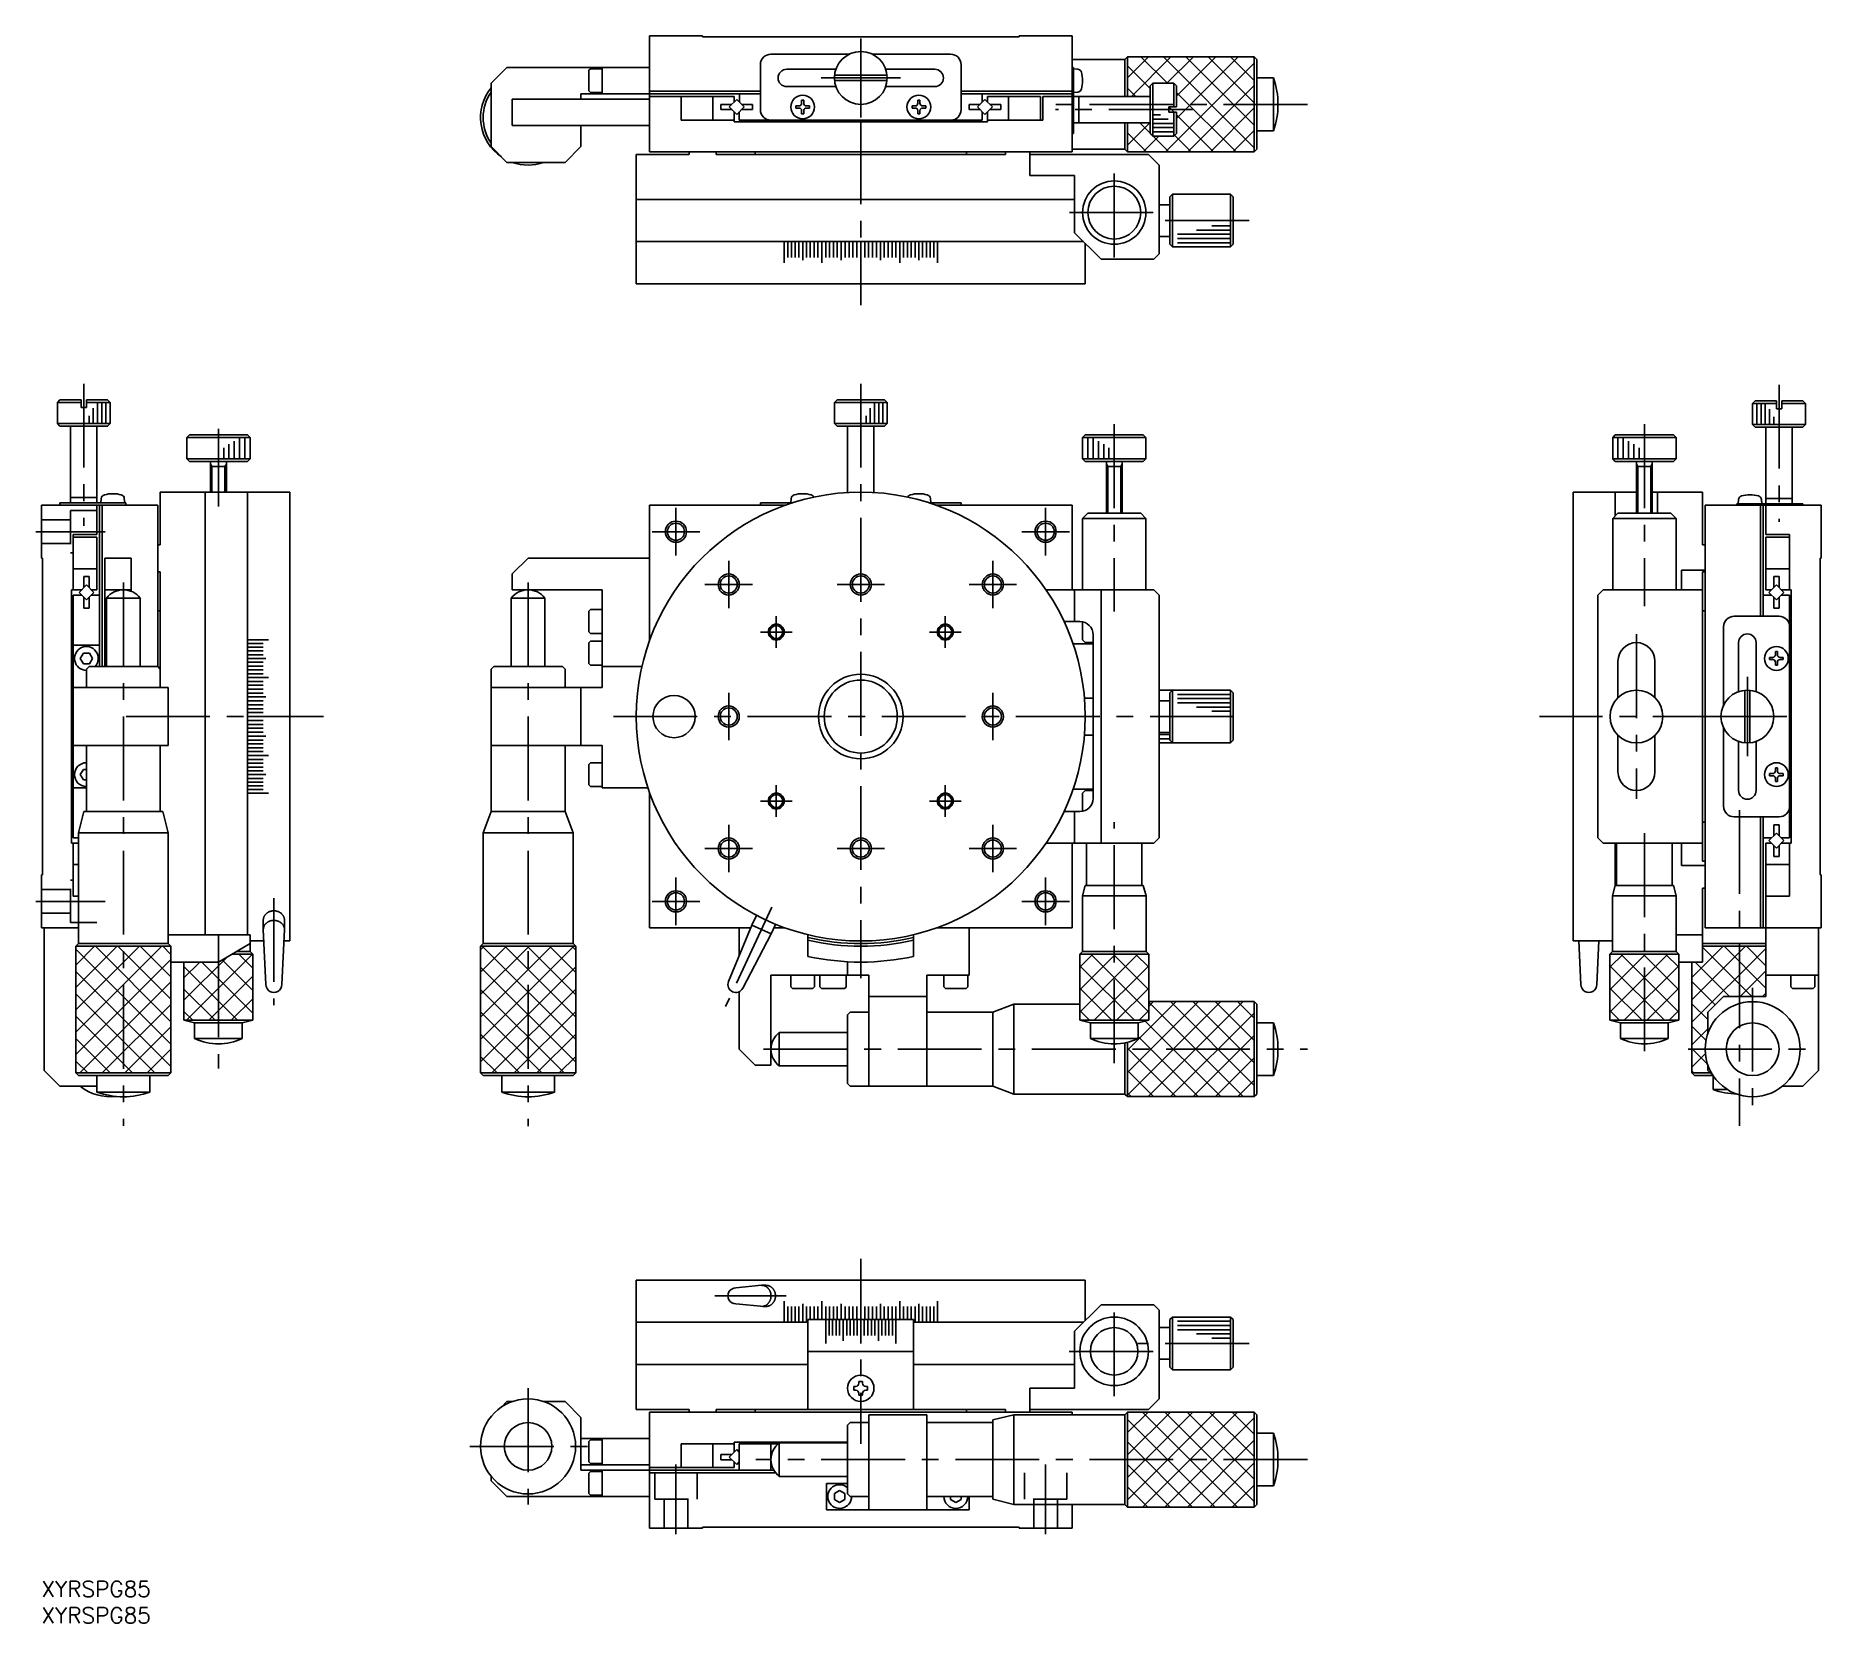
# Model space of a CAD drawing. Extents: x -1 to 337, y -8 to 293.
import ezdxf

# ---------------------------------------------------------------- set-up
doc = ezdxf.new("R2010")
doc.units = 0
doc.header["$LTSCALE"] = 0.5
doc.linetypes.add('CENTER', pattern=[50.8, 31.75, -6.35, 6.35, -6.35])
doc.linetypes.add('DASHED', pattern=[19.05, 12.7, -6.35])
for name, color, linetype in [('MSM_CENTER', 1, 'CENTER'), ('MSM_CONTINUOUS', 7, 'CONTINUOUS'), ('MSM_DASHED', 4, 'DASHED'), ('MSM_NARROW', 5, 'CONTINUOUS'), ('MSM_PART_NUMBER', 7, 'CONTINUOUS')]:
    doc.layers.add(name, color=color, linetype=linetype)
doc.styles.get("Standard").update_dxf_attribs({"font": 'txt.shx', "height": 3, "bigfont": 'bigfont.shx'})

# ---------------------------------------------------------------- blocks, each defined once
blk = doc.blocks.new('*U2')
at = {"layer": 'MSM_PART_NUMBER'}
blk.add_text('XYRSPG85', height=3, dxfattribs=at).set_placement((0, -3))
blk = doc.blocks.new('*U3')
at = {"layer": 'MSM_PART_NUMBER'}
blk.add_text('XYRSPG85', height=3, dxfattribs=at).set_placement((0, -8))

msp = doc.modelspace()

# ---------------------------------------------------------------- linework, layer by layer
at = {"layer": 'MSM_CENTER'}
for p, q in [((155.133288, 292.143948), (155.133288, 277.143948)), ((162.633288, 284.643948), (147.633288, 284.643948)), ((239.716289, 279.64395), (190.547292, 279.64395)), ((217.95829, 278.643948), (192.030288, 278.643948)), ((155.133291, 276.629739), (155.133291, 241.60907)), ((203.133307, 250.643984), (203.133307, 267.643986)), ((194.633311, 259.143983), (210.633325, 259.143983)), ((228.658693, 257.643963), (210.749802, 257.643963)), ((7.999997, 226.737321), (7.999997, 199.799321)), ((155.133292, 226.737322), (155.133292, 114.15103)), ((329.009251, 226.537322), (329.009251, 200.60932)), ((33.500007, 218.189209), (33.500007, 203.495935)), ((203.132288, 219.080023), (203.132288, 183.627496)), ((303.509245, 219.080022), (303.509245, 184.615419)), ((120.133286, 194.212318), (120.133286, 203.212321)), ((190.133285, 194.212318), (190.133285, 203.212321)), ((12.057001, 198.712333), (-1.095999, 198.712333)), ((115.633286, 198.712321), (124.633289, 198.712321)), ((185.633285, 198.712321), (194.633288, 198.712321)), ((130.133306, 184.212325), (130.133306, 193.212328)), ((180.1333, 184.212325), (180.1333, 193.212328)), ((15.500001, 189.103984), (15.500001, 86.225617)), ((92.133291, 189.104323), (92.133291, 86.129321)), ((125.633303, 188.712328), (134.633306, 188.712328)), ((150.633299, 188.712325), (159.633301, 188.712325)), ((175.6333, 188.712328), (184.633303, 188.712328)), ((139.133296, 176.712326), (139.133296, 182.712328)), ((171.133307, 176.712326), (171.133307, 182.712328)), ((136.133296, 179.712328), (142.133299, 179.712328)), ((168.133304, 179.712328), (174.133303, 179.712328)), ((302.009246, 179.286721), (302.009246, 148.137923)), ((323.009254, 171.212322), (323.009254, 156.212322)), ((130.133306, 159.212314), (130.133306, 168.212317)), ((180.1333, 159.212314), (180.1333, 168.212317)), ((16.014211, 163.712323), (53.368477, 163.712323)), ((108.307885, 163.712323), (228.750941, 163.712323)), ((320.995042, 163.712323), (283.640776, 163.712323)), ((315.509254, 163.712322), (330.509254, 163.712322)), ((139.133296, 144.712315), (139.133296, 150.712321)), ((171.133307, 144.712315), (171.133307, 150.712321)), ((136.133296, 147.712318), (142.133299, 147.712318)), ((168.133304, 147.712318), (174.133303, 147.712318)), ((321.509252, 145.991524), (321.509252, 86.225617)), ((130.133306, 134.212312), (130.133306, 143.212315)), ((180.1333, 134.212312), (180.1333, 143.212315)), ((203.114651, 98.062878), (203.114651, 143.741057)), ((125.633303, 138.712315), (134.633306, 138.712315)), ((150.633299, 138.712312), (159.633301, 138.712312)), ((175.6333, 138.712315), (184.633303, 138.712315)), ((303.509245, 141.599254), (303.509245, 98.026847)), ((120.133286, 124.212316), (120.133286, 133.212319)), ((190.133285, 124.212316), (190.133285, 133.212319)), ((12.057001, 128.712312), (-1.095999, 128.712312)), ((43.999997, 129.341863), (43.999997, 109.066347)), ((115.633286, 128.712319), (124.633289, 128.712319)), ((185.633285, 128.712319), (194.633288, 128.712319)), ((138.309958, 127.634565), (129.521808, 108.788632)), ((33.500007, 118.852675), (33.500007, 97.087316)), ((324.009252, 112.359318), (324.009252, 88.596322)), ((136.741294, 100.712324), (239.716293, 100.712324)), ((311.775254, 100.712323), (335.304249, 100.712323)), ((155.133294, 61.034879), (155.133294, 26.01421)), ((141.031014, 53.999999), (127.507181, 53.999999)), ((203.114653, 34.999966), (203.114653, 51.999968)), ((228.658696, 44.999985), (207.575387, 44.999985)), ((194.614657, 43.499965), (210.614671, 43.499965)), ((92.133304, 36.5), (92.133304, 14.500002)), ((81.133302, 25.500001), (104.133305, 25.500001)), ((120.133284, 22.057001), (120.133284, 8.904001)), ((239.716294, 22.999997), (135.274293, 22.999997)), ((190.133305, 22.057001), (190.133305, 8.904001))]:
    msp.add_line(p, q, dxfattribs=at)
at = {"layer": 'MSM_CONTINUOUS'}
for p, q in [((125.133288, 292.643947), (115.133288, 292.643947)), ((115.13329, 292.643947), (115.13329, 270.643948)), ((125.133288, 292.643947), (125.133288, 292.443947)), ((125.133288, 292.443947), (185.133293, 292.443947)), ((185.133293, 292.643947), (195.133293, 292.643947)), ((185.133293, 292.643947), (185.133293, 292.443947)), ((195.13329, 270.643948), (195.13329, 292.643947)), ((152.954287, 289.14395), (138.133289, 289.14395)), ((157.313288, 289.14395), (172.133289, 289.14395)), ((205.13329, 288.14395), (195.13329, 288.14395)), ((205.633287, 288.64395), (205.13329, 288.14395)), ((205.13329, 281.143948), (205.13329, 288.14395)), ((205.633287, 288.64395), (205.633287, 281.143948)), ((229.633286, 288.64395), (205.633287, 288.64395)), ((229.633286, 288.410916), (229.400252, 288.64395)), ((229.633286, 288.64395), (229.633286, 270.643948)), ((229.633286, 288.64395), (230.133288, 288.14395)), ((230.133288, 288.14395), (230.133288, 271.143951)), ((88.133287, 286.64395), (85.133287, 283.64395)), ((115.13329, 286.64395), (88.133287, 286.64395)), ((103.633291, 286.093951), (103.93329, 286.39395)), ((103.633291, 286.093951), (103.633291, 282.193951)), ((103.93329, 286.39395), (106.133288, 286.39395)), ((106.133288, 286.64395), (106.133288, 281.643948)), ((136.133289, 278.643948), (136.133289, 287.143947)), ((150.413289, 286.293945), (141.133289, 286.293945)), ((150.158351, 285.143948), (160.108225, 285.143948)), ((150.158351, 284.143948), (160.108225, 284.143948)), ((159.853289, 286.293945), (169.133292, 286.293945)), ((174.133289, 287.143947), (174.133289, 278.643948)), ((195.433289, 286.64395), (195.13329, 286.64395)), ((195.433289, 286.64395), (195.433289, 274.143948)), ((195.433289, 286.393947), (196.215292, 286.32595)), ((233.275289, 284.643952), (230.133288, 284.643952)), ((233.275289, 284.643952), (233.275289, 274.643951)), ((85.133287, 283.64395), (85.133287, 271.643946)), ((89.133289, 280.64395), (89.133289, 275.643948)), ((115.13329, 280.64395), (89.133289, 280.64395)), ((102.133289, 281.643948), (102.133289, 280.64395)), ((136.133289, 281.643948), (102.133289, 281.643948)), ((103.633291, 282.193951), (103.93329, 281.89395)), ((106.133288, 281.89395), (103.93329, 281.89395)), ((115.13329, 282.143948), (136.133289, 282.143948)), ((115.13329, 281.143948), (131.133292, 281.143948)), ((121.13329, 276.643948), (121.13329, 281.143948)), ((127.13329, 276.643948), (127.13329, 281.143948)), ((131.133292, 280.057949), (131.133292, 281.143948)), ((132.137291, 280.054947), (132.137291, 281.643948)), ((150.413289, 282.99395), (141.133289, 282.99395)), ((159.853289, 282.99395), (169.133292, 282.99395)), ((195.13329, 282.143948), (174.133289, 282.143948)), ((195.13329, 281.643948), (174.133289, 281.643948)), ((178.130292, 280.054947), (178.130292, 281.643948)), ((189.133288, 281.143948), (179.133291, 281.143948)), ((179.133291, 280.057949), (179.133291, 281.143948)), ((183.133288, 276.643948), (183.133288, 281.143948)), ((189.133288, 276.643948), (189.133288, 281.143948)), ((195.13329, 281.143948), (189.633288, 281.143948)), ((189.633288, 276.643948), (189.633288, 281.143948)), ((195.433289, 281.89395), (196.215292, 281.961948)), ((209.933288, 281.143948), (195.433289, 281.143948)), ((196.433289, 281.143948), (196.433289, 276.143948)), ((209.933288, 283.14395), (210.433288, 283.64395)), ((209.933288, 274.143948), (209.933288, 283.14395)), ((210.433288, 283.64395), (210.433288, 273.643948)), ((210.433288, 283.64395), (214.433291, 283.64395)), ((214.433291, 279.143948), (214.433291, 283.64395)), ((214.933291, 283.14395), (214.433291, 283.64395)), ((214.933291, 279.143948), (214.933291, 283.14395)), ((128.633292, 279.643948), (128.633292, 278.643948)), ((128.633292, 279.643948), (130.71929, 279.643948)), ((128.633292, 278.643948), (130.71929, 278.643948)), ((130.21929, 279.143948), (131.633287, 280.557947)), ((130.21929, 279.143948), (131.633287, 277.729947)), ((131.133292, 278.229947), (131.133292, 276.343949)), ((131.633287, 280.557947), (133.047288, 279.143948)), ((131.633287, 277.729947), (133.047288, 279.143948)), ((132.133289, 278.229947), (132.133289, 276.643948)), ((134.633291, 279.643948), (132.547291, 279.643948)), ((134.633291, 278.643948), (132.54829, 278.643948)), ((134.633291, 279.643948), (134.633291, 278.643948)), ((142.833292, 279.343949), (143.43329, 279.343949)), ((142.833292, 278.943947), (142.833292, 279.343949)), ((142.833292, 278.943947), (143.43329, 278.943947)), ((143.933288, 280.443949), (143.933288, 279.843946)), ((143.933288, 280.443949), (144.333289, 280.443949)), ((143.933288, 277.843947), (143.933288, 278.443947)), ((143.933288, 277.843947), (144.333289, 277.843947)), ((144.333289, 280.443949), (144.333289, 279.843946)), ((144.333289, 277.843947), (144.333289, 278.443947)), ((145.43329, 279.343949), (144.833289, 279.343949)), ((145.43329, 278.943947), (144.833289, 278.943947)), ((145.43329, 278.943947), (145.43329, 279.343949)), ((164.833291, 279.343949), (165.433289, 279.343949)), ((164.833291, 278.943947), (164.833291, 279.343949)), ((164.833291, 278.943947), (165.433289, 278.943947)), ((165.933289, 280.443949), (165.933289, 279.843946)), ((165.933289, 280.443949), (166.333291, 280.443949)), ((165.933289, 277.843947), (165.933289, 278.443947)), ((165.933289, 277.843947), (166.333291, 277.843947)), ((166.333291, 280.443949), (166.333291, 279.843946)), ((166.333291, 277.843947), (166.333291, 278.443947)), ((167.433291, 279.343949), (166.833288, 279.343949)), ((167.433291, 278.943947), (166.833288, 278.943947)), ((167.433291, 278.943947), (167.433291, 279.343949)), ((175.633287, 279.643948), (177.71929, 279.643948)), ((175.633287, 279.643948), (175.633287, 278.643948)), ((175.633287, 278.643948), (177.71929, 278.643948)), ((178.633291, 280.557947), (177.21929, 279.143948)), ((178.633291, 277.729947), (177.21929, 279.143948)), ((178.133289, 278.229947), (178.133289, 276.643948)), ((180.04729, 279.143948), (178.633291, 280.557947)), ((180.04729, 279.143948), (178.633291, 277.729947)), ((179.133291, 278.229947), (179.133291, 276.343949)), ((181.633286, 279.643948), (179.547288, 279.643948)), ((181.633286, 278.643948), (179.54829, 278.643948)), ((181.633286, 279.643948), (181.633286, 278.643948)), ((214.933288, 279.143948), (213.433288, 279.143948)), ((213.433288, 279.143948), (213.433288, 278.143948)), ((214.933288, 278.143948), (213.433288, 278.143948)), ((214.433291, 273.643948), (214.433291, 278.143948)), ((214.933291, 274.143948), (214.933291, 278.143948)), ((89.133289, 275.643948), (115.13329, 275.643948)), ((102.133289, 275.643948), (102.133289, 271.643946)), ((121.13329, 276.643948), (131.133292, 276.643948)), ((179.133291, 276.343949), (131.133292, 276.343949)), ((178.133289, 276.643948), (132.133289, 276.643948)), ((189.633288, 276.643948), (179.133291, 276.643948)), ((195.433289, 274.143948), (195.13329, 274.143948)), ((209.933288, 276.143948), (195.433289, 276.143948)), ((205.13329, 271.143951), (205.13329, 276.143948)), ((205.633287, 276.143948), (205.633287, 270.643948)), ((210.433288, 273.643948), (209.933288, 274.143948)), ((214.933291, 274.143948), (214.433291, 273.643948)), ((233.275289, 274.643951), (230.133288, 274.643951)), ((88.133287, 268.643946), (85.133287, 271.643946)), ((102.133289, 271.643946), (99.133289, 268.643946)), ((195.13329, 270.643948), (115.13329, 270.643948)), ((122.633291, 270.643948), (122.633291, 270.143948)), ((127.747154, 270.643948), (127.747154, 270.143948)), ((135.133291, 270.143948), (135.133291, 270.643948)), ((175.133291, 270.143948), (175.133291, 270.643948)), ((182.519429, 270.643948), (182.519429, 270.143948)), ((187.133292, 270.643948), (187.133292, 266.143949)), ((205.13329, 271.143951), (195.13329, 271.143951)), ((205.13329, 271.143951), (205.633287, 270.643948)), ((229.633286, 270.643948), (205.633287, 270.643948)), ((214.433291, 273.643948), (210.433288, 273.643948)), ((229.633286, 270.643948), (230.133288, 271.143951)), ((99.133289, 268.643946), (88.133287, 268.643946)), ((112.633294, 270.143948), (112.633294, 245.64395)), ((122.633291, 270.143948), (112.633294, 270.143948)), ((127.747154, 270.143948), (182.519429, 270.143948)), ((209.632286, 270.143933), (187.133289, 270.143933)), ((187.133292, 266.143949), (187.133289, 270.143933)), ((211.632286, 268.143933), (209.632286, 270.143933)), ((211.632286, 268.143933), (211.632286, 251.343933)), ((187.133292, 266.143949), (195.632287, 266.143949)), ((195.632287, 266.143949), (195.632287, 255.343933)), ((112.633294, 261.643946), (195.632287, 261.643955)), ((211.632286, 260.643963), (213.632286, 260.643963)), ((214.132286, 262.643966), (213.632286, 262.143963)), ((213.632286, 253.143963), (213.632286, 262.143963)), ((214.132286, 252.643963), (214.132286, 262.643966)), ((225.133302, 262.643964), (214.132286, 262.643964)), ((225.633299, 262.143964), (225.133302, 262.643964)), ((225.133306, 262.643961), (225.133306, 252.643962)), ((225.633299, 253.143962), (225.633299, 262.143964)), ((112.633294, 253.643949), (197.332271, 253.643949)), ((140.597449, 249.64395), (140.597449, 253.64395)), ((141.296659, 250.64395), (141.296659, 253.64395)), ((142.000082, 250.64395), (142.000082, 253.64395)), ((142.707507, 250.64395), (142.707507, 253.64395)), ((143.418716, 250.64395), (143.418716, 253.64395)), ((144.133494, 250.14395), (144.133494, 253.64395)), ((144.851623, 250.64395), (144.851623, 253.64395)), ((145.572883, 250.64395), (145.572883, 253.643949)), ((146.297056, 250.64395), (146.297056, 253.643949)), ((147.02392, 250.64395), (147.02392, 253.643949)), ((147.753254, 249.64395), (147.753254, 253.643949)), ((148.484837, 253.643949), (148.484837, 250.64395)), ((149.218444, 250.64395), (149.218444, 253.643949)), ((149.953854, 250.64395), (149.953854, 253.643949)), ((150.690841, 250.64395), (150.690841, 253.643949)), ((151.429181, 250.14395), (151.429181, 253.643949)), ((152.16865, 250.64395), (152.16865, 253.643949)), ((152.909021, 250.64395), (152.909021, 253.643949)), ((153.65007, 250.64395), (153.65007, 253.643949)), ((154.391571, 250.64395), (154.391571, 253.643949)), ((155.133295, 253.643949), (155.133295, 249.643953)), ((155.875019, 250.64395), (155.875019, 253.643949)), ((156.61652, 250.64395), (156.61652, 253.643949)), ((157.357569, 250.64395), (157.357569, 253.643949)), ((158.097941, 250.64395), (158.097941, 253.643949)), ((158.837409, 250.14395), (158.837409, 253.643949)), ((159.57575, 250.64395), (159.57575, 253.643949)), ((160.312737, 250.64395), (160.312737, 253.643949)), ((161.048146, 250.64395), (161.048146, 253.643949)), ((161.781754, 253.643949), (161.781754, 250.64395)), ((162.513336, 249.64395), (162.513336, 253.643949)), ((163.24267, 250.64395), (163.24267, 253.643949)), ((163.969535, 250.64395), (163.969535, 253.643949)), ((164.693707, 250.64395), (164.693707, 253.643949)), ((165.414968, 250.64395), (165.414968, 253.64395)), ((166.133096, 250.14395), (166.133096, 253.64395)), ((166.847874, 250.64395), (166.847874, 253.64395)), ((167.559083, 250.64395), (167.559083, 253.64395)), ((168.266508, 250.64395), (168.266508, 253.64395)), ((168.969932, 250.64395), (168.969932, 253.64395)), ((169.669141, 249.64395), (169.669141, 253.64395)), ((195.632287, 255.343933), (200.632287, 250.343933)), ((211.632286, 254.643963), (213.632286, 254.643963)), ((197.633292, 245.64395), (197.633292, 253.342928)), ((200.632287, 250.343933), (210.632286, 250.343933)), ((210.632286, 250.343933), (211.632286, 251.343933)), ((213.632286, 253.143963), (214.132286, 252.643963)), ((214.132286, 252.643962), (225.133302, 252.643962)), ((225.133302, 252.643962), (225.633299, 253.143962)), ((112.633294, 245.64395), (197.633298, 245.64395)), ((3.499997, 223.712321), (2.999998, 223.212321)), ((7.499997, 223.212321), (2.999998, 223.212321)), ((2.999998, 219.212319), (2.999998, 223.212321)), ((7.499997, 223.712321), (3.499997, 223.712321)), ((7.499997, 223.712322), (7.499997, 222.212322)), ((8.499997, 223.712322), (8.499997, 222.212322)), ((12.499999, 223.712321), (8.499997, 223.712321)), ((12.999999, 223.212321), (8.499997, 223.212321)), ((12.499999, 223.712321), (12.999999, 223.212321)), ((12.999999, 223.212321), (12.999999, 219.212319)), ((150.633292, 223.712322), (150.133293, 223.212322)), ((160.133294, 223.212322), (150.133293, 223.212322)), ((150.133293, 219.21232), (150.133293, 223.212322)), ((159.633294, 223.712322), (150.633292, 223.712322)), ((159.633294, 223.712322), (160.133294, 223.212322)), ((160.133294, 223.212322), (160.133294, 219.21232)), ((324.509251, 223.512322), (324.009252, 223.012322)), ((328.509251, 223.512322), (324.509251, 223.512322)), ((328.509251, 223.512323), (328.509251, 222.012323)), ((329.509251, 223.512323), (329.509251, 222.012323)), ((333.509253, 223.512322), (329.509251, 223.512322)), ((333.509253, 223.512322), (334.009253, 223.012322)), ((7.499997, 222.212322), (8.499997, 222.212322)), ((328.509251, 223.012322), (324.009252, 223.012322)), ((324.009252, 219.01232), (324.009252, 223.012322)), ((328.509251, 222.012323), (329.509251, 222.012323)), ((334.009253, 223.012322), (329.509251, 223.012322)), ((334.009253, 223.012322), (334.009253, 219.01232)), ((2.999998, 219.212319), (12.999999, 219.212319)), ((3.499997, 218.712322), (2.999998, 219.212319)), ((12.499999, 218.712322), (3.499997, 218.712322)), ((5.499997, 218.712322), (5.499997, 204.212322)), ((10.499999, 218.712322), (10.499999, 204.212322)), ((12.999999, 219.212319), (12.499999, 218.712322)), ((28.000007, 217.039317), (27.500007, 216.539317)), ((27.500007, 216.539317), (39.500007, 216.539317)), ((27.500007, 216.539317), (27.500007, 212.539317)), ((28.000007, 217.039317), (39.000007, 217.039317)), ((39.500007, 216.539317), (39.000007, 217.039317)), ((39.500007, 212.539317), (39.500007, 216.539317)), ((150.133293, 219.21232), (160.133294, 219.21232)), ((150.633292, 218.712323), (150.133293, 219.21232)), ((159.633294, 218.712323), (150.633292, 218.712323)), ((152.633292, 218.712323), (152.633292, 206.13874)), ((157.633294, 218.712323), (157.633294, 206.13874)), ((160.133294, 219.21232), (159.633294, 218.712323)), ((197.132288, 216.539324), (197.632288, 217.039324)), ((209.132288, 216.539324), (197.132288, 216.539324)), ((197.132288, 212.539324), (197.132288, 216.539324)), ((208.632288, 217.039324), (197.632288, 217.039324)), ((208.632288, 217.039324), (209.132288, 216.539324)), ((209.132288, 216.539324), (209.132288, 212.539324)), ((297.509245, 216.539323), (298.009245, 217.039323)), ((309.509245, 216.539323), (297.509245, 216.539323)), ((297.509245, 212.539323), (297.509245, 216.539323)), ((309.009245, 217.039323), (298.009245, 217.039323)), ((309.009245, 217.039323), (309.509245, 216.539323)), ((309.509245, 216.539323), (309.509245, 212.539323)), ((324.009252, 219.01232), (334.009253, 219.01232)), ((324.509251, 218.512323), (324.009252, 219.01232)), ((333.509253, 218.512323), (324.509251, 218.512323)), ((326.509251, 218.512323), (326.509251, 204.012323)), ((331.509253, 218.512323), (331.509253, 204.012323)), ((334.009253, 219.01232), (333.509253, 218.512323)), ((27.500007, 212.539317), (39.500007, 212.539317)), ((28.000007, 212.039317), (27.500007, 212.539317)), ((28.000007, 212.039317), (39.000007, 212.039317)), ((32.000007, 212.039317), (32.000007, 206.21232)), ((35.000007, 211.039317), (32.000007, 211.039317)), ((35.000007, 212.039317), (35.000007, 206.21232)), ((39.500007, 212.539317), (39.000007, 212.039317)), ((209.132288, 212.539324), (197.132288, 212.539324)), ((197.132288, 212.539324), (197.632288, 212.039324)), ((208.632288, 212.039324), (197.632288, 212.039324)), ((201.632288, 212.039324), (201.632288, 202.212324)), ((201.632288, 211.039324), (204.632288, 211.039324)), ((204.632288, 212.039324), (204.632288, 202.212324)), ((208.632288, 212.039324), (209.132288, 212.539324)), ((309.509245, 212.539323), (297.509245, 212.539323)), ((297.509245, 212.539323), (298.009245, 212.039323)), ((309.009245, 212.039323), (298.009245, 212.039323)), ((302.009245, 212.039323), (302.009245, 202.212323)), ((302.009245, 211.039323), (305.009245, 211.039323)), ((305.009245, 212.039323), (305.009245, 202.212323)), ((309.009245, 212.039323), (309.509245, 212.539323)), ((0, 193.712327), (0, 203.712327)), ((0, 203.712324), (22.000001, 203.712324)), ((3.5, 204.212322), (3.5, 203.712324)), ((16.000001, 204.212322), (3.5, 204.212322)), ((5.499997, 205.21232), (10.499999, 205.21232)), ((10.499997, 203.712324), (10.499997, 198.21232)), ((10.999999, 203.712324), (10.999999, 173.212319)), ((11.249999, 204.212322), (11.317999, 204.99432)), ((11.499999, 203.712324), (11.500004, 173.212319)), ((15.749999, 204.212322), (15.680999, 204.99432)), ((16.000001, 204.212322), (16.000001, 203.712324)), ((22.000001, 203.712324), (22.000001, 173.212319)), ((47, 206.21232), (22.500001, 206.21232)), ((22.500001, 196.212323), (22.500001, 206.21232)), ((31.000004, 122.405552), (30.999995, 206.21232)), ((39, 122.405552), (39, 206.21232)), ((47, 121.212322), (47, 206.212326)), ((115.133292, 203.712325), (140.771864, 203.712325)), ((115.133292, 178.073728), (115.133292, 203.712325)), ((136.133293, 204.212323), (142.249163, 204.212323)), ((136.133293, 204.212323), (136.133293, 203.712325)), ((141.883295, 204.212323), (141.951293, 204.994321)), ((168.017421, 204.212323), (174.133293, 204.212323)), ((168.383291, 204.212323), (168.314291, 204.994321)), ((169.49472, 203.712325), (195.133292, 203.712325)), ((174.133293, 204.212323), (174.133293, 203.712325)), ((195.133292, 203.712325), (195.133292, 187.712325)), ((290.009253, 121.212328), (290.009253, 206.212332)), ((290.009253, 206.212326), (302.009245, 206.212326)), ((298.009252, 201.712329), (298.009252, 206.212326)), ((305.009245, 206.212326), (314.509252, 206.212326)), ((306.009258, 202.212323), (306.009258, 206.212326)), ((314.509252, 196.212329), (314.509252, 206.212326)), ((337.009253, 203.712324), (315.009252, 203.712324)), ((315.009252, 203.712324), (315.009252, 123.712322)), ((321.009252, 204.012323), (321.009252, 203.712324)), ((321.009252, 204.012323), (333.509253, 204.012323)), ((321.259254, 204.012323), (321.327252, 204.794324)), ((325.509254, 203.712324), (325.509254, 182.712321)), ((325.759251, 204.012323), (325.691254, 204.794324)), ((326.009251, 203.712324), (326.009251, 182.712321)), ((326.509251, 205.012321), (331.509253, 205.012321)), ((326.509251, 203.712324), (326.509251, 198.21232)), ((333.509253, 204.012323), (333.509253, 203.712324)), ((337.009253, 193.712324), (337.009253, 203.712324)), ((197.132288, 201.212324), (198.132288, 202.212324)), ((209.132287, 201.212324), (197.132288, 201.212324)), ((197.132288, 201.212324), (197.132288, 187.712325)), ((208.132287, 202.212324), (198.132288, 202.212324)), ((208.132287, 202.212324), (209.132287, 201.212324)), ((209.132287, 201.212324), (209.132287, 187.712325)), ((297.509246, 201.212323), (298.509246, 202.212323)), ((309.509245, 201.212323), (297.509246, 201.212323)), ((297.509246, 201.212323), (297.509246, 187.712324)), ((308.509245, 202.212323), (298.509246, 202.212323)), ((308.509245, 202.212323), (309.509245, 201.212323)), ((309.509245, 201.212323), (309.509245, 187.712324)), ((6, 198.21232), (10.499997, 198.21232)), ((6, 198.21232), (6, 187.712323)), ((6, 197.71232), (10.499997, 197.71232)), ((10.499997, 197.71232), (10.499997, 187.712323)), ((22.000001, 196.212323), (22.500001, 196.212323)), ((315.009252, 196.212329), (314.509252, 196.212329)), ((331.009253, 198.21232), (326.509251, 198.21232)), ((326.509251, 197.71232), (326.509251, 187.712323)), ((331.009253, 197.71232), (326.509251, 197.71232)), ((331.009253, 198.21232), (331.009253, 187.712323)), ((0, 193.712327), (0.2, 193.712327)), ((0.2, 133.712322), (0.2, 193.712327)), ((11.99991, 193.712318), (11.99991, 173.212319)), ((16.999999, 193.712318), (11.99991, 193.712318)), ((16.999999, 193.712318), (16.999999, 187.420419)), ((92.133291, 193.712321), (89.133293, 190.712319)), ((115.133292, 193.712321), (92.133291, 193.712321)), ((337.009253, 193.712324), (336.809253, 193.712324)), ((336.809253, 193.712324), (336.809253, 133.712319)), ((6, 191.71232), (10.499997, 191.71232)), ((8.019, 190.212321), (9.018998, 190.212321)), ((8.019, 190.212321), (8.019, 188.12632)), ((9.018998, 190.212321), (9.018998, 188.127324)), ((22.000001, 191.098461), (22.500001, 191.098461)), ((22.500001, 191.098461), (22.500001, 169.212322)), ((89.133293, 187.712324), (89.133293, 190.712319)), ((310.509253, 191.436148), (310.509253, 187.712324)), ((310.509253, 191.436148), (315.009252, 191.436148)), ((315.009252, 191.098467), (314.509252, 191.098467)), ((314.509252, 191.098467), (314.509252, 136.326191)), ((331.009253, 191.71232), (326.509251, 191.71232)), ((328.009254, 190.212321), (329.009251, 190.212321)), ((328.009254, 190.212321), (328.009254, 188.12632)), ((329.009251, 190.212321), (329.009251, 188.127324)), ((5.700001, 187.712323), (5.700001, 139.712324)), ((7.604999, 187.712323), (5.700001, 187.712323)), ((6, 186.712321), (6, 140.712323)), ((6, 186.709324), (7.608003, 186.709324)), ((8.519, 188.626324), (7.104999, 187.212323)), ((7.104999, 187.212323), (8.519, 185.798324)), ((8.019, 184.212321), (8.019, 186.298322)), ((8.519, 188.626324), (9.932999, 187.212323)), ((9.932999, 187.212323), (8.519, 185.798324)), ((9.018998, 184.212321), (9.018998, 186.298322)), ((10.499997, 187.712323), (9.432999, 187.712323)), ((10.999999, 186.712321), (9.432999, 186.712321)), ((11.99991, 187.712323), (16.999999, 187.712323)), ((18.674989, 186.145306), (12.325012, 186.14531)), ((12.325012, 173.212319), (12.325012, 186.145304)), ((18.674989, 173.212319), (18.674989, 186.145335)), ((88.958292, 173.212325), (88.958292, 186.145324)), ((95.308292, 186.145292), (88.958292, 186.145295)), ((89.133293, 187.712324), (106.133292, 187.712324)), ((95.308292, 173.212325), (95.308292, 186.145324)), ((106.133292, 169.212323), (106.133292, 187.712324)), ((190.208214, 187.712325), (210.632287, 187.712325)), ((195.632288, 181.712322), (195.632288, 187.712325)), ((200.632278, 187.712325), (200.632278, 139.712325)), ((211.632287, 186.712325), (210.632287, 187.712325)), ((211.632287, 186.712325), (211.632287, 140.712325)), ((294.709253, 186.712324), (295.709253, 187.712324)), ((294.709253, 140.712324), (294.709253, 186.712324)), ((295.709253, 187.712324), (314.509252, 187.712324)), ((327.598252, 186.709324), (326.009251, 186.709324)), ((327.595252, 187.712323), (326.509251, 187.712323)), ((328.509254, 188.626324), (327.095252, 187.212323)), ((327.095252, 187.212323), (328.509254, 185.798324)), ((328.009254, 184.212321), (328.009254, 186.298322)), ((328.509254, 188.626324), (329.923252, 187.212323)), ((329.923252, 187.212323), (328.509254, 185.798324)), ((329.009251, 184.212321), (329.009251, 186.298322)), ((329.423253, 187.712323), (331.309252, 187.712323)), ((329.423253, 186.712321), (331.009253, 186.712321)), ((331.009253, 186.712321), (331.009253, 140.712323)), ((331.309252, 187.712323), (331.309252, 139.712324)), ((8.019, 184.212321), (9.018998, 184.212321)), ((22.500001, 183.712323), (22.000001, 183.712323)), ((103.633295, 183.66232), (103.933294, 183.962322)), ((103.633295, 179.762321), (103.633295, 183.66232)), ((103.933294, 183.962322), (106.133292, 183.962322)), ((314.509252, 183.712329), (315.009252, 183.712329)), ((320.509252, 182.712321), (329.009251, 182.712321)), ((328.009254, 184.212321), (329.009251, 184.212321)), ((103.633295, 179.762321), (103.933294, 179.462322)), ((103.933294, 179.462322), (106.133292, 179.462322)), ((193.633294, 181.712322), (196.633286, 181.712322)), ((197.132288, 181.662015), (197.132288, 178.212322)), ((199.133286, 179.212322), (199.133286, 148.212324)), ((318.509252, 165.89232), (318.509252, 180.712321)), ((6, 177.212326), (10.999999, 177.212326)), ((43, 178.248169), (39, 178.248169)), ((42, 177.54896), (39, 177.54896)), ((42, 176.845536), (39, 176.845536)), ((42, 176.138111), (39, 176.138111)), ((103.633295, 177.662321), (103.933294, 177.962325)), ((103.633295, 177.662321), (103.633295, 173.762324)), ((103.933294, 177.962325), (106.133292, 177.962325)), ((195.349746, 177.455932), (199.133286, 177.455932)), ((197.132288, 178.212322), (197.632288, 177.712322)), ((199.133286, 177.712322), (197.632288, 177.712322)), ((321.359254, 168.432321), (321.359254, 177.712324)), ((324.659251, 168.432321), (324.659251, 177.712324)), ((328.309253, 176.012323), (328.309253, 175.412322)), ((328.709252, 176.012323), (328.309253, 176.012323)), ((328.709252, 176.012323), (328.709252, 175.412322)), ((7.922652, 175.712326), (7.345302, 174.712324)), ((7.345302, 174.712324), (7.922652, 173.712324)), ((9.07735, 175.712326), (7.922652, 175.712326)), ((7.922652, 173.712324), (9.07735, 173.712324)), ((9.000002, 173.212319), (8.5, 172.712319)), ((8.5, 172.712319), (8.5, 169.212322)), ((9.000002, 173.212319), (22.000001, 173.212319)), ((9.654702, 174.712324), (9.07735, 175.712326)), ((9.07735, 173.712324), (9.654702, 174.712324)), ((22.500003, 172.712319), (22.000001, 173.212319)), ((22.500003, 172.712319), (22.500003, 169.212322)), ((42, 175.426902), (39, 175.426902)), ((42.5, 174.712124), (39, 174.712124)), ((42, 173.993995), (39, 173.993995)), ((42, 173.272735), (39.000001, 173.272735)), ((42, 172.548562), (39.000001, 172.548562)), ((85.133291, 172.71232), (85.633289, 173.212325)), ((85.133291, 172.71232), (85.133291, 158.212321)), ((85.633289, 173.212325), (98.633295, 173.212325)), ((99.13329, 172.71232), (98.633295, 173.212325)), ((99.13329, 172.71232), (99.13329, 169.212323)), ((103.633295, 173.762324), (103.933294, 173.462323)), ((106.133292, 173.462323), (103.933294, 173.462323)), ((113.708665, 173.212325), (106.133292, 173.212325)), ((298.509253, 167.283047), (298.509253, 174.212322)), ((305.509253, 167.283034), (305.509253, 174.212322)), ((327.209252, 174.912322), (327.809253, 174.912322)), ((327.209252, 174.512321), (327.209252, 174.912322)), ((327.209252, 174.512321), (327.809253, 174.512321)), ((328.309253, 173.412325), (328.309253, 174.012323)), ((328.709252, 173.412325), (328.309253, 173.412325)), ((328.709252, 173.412325), (328.709252, 174.012323)), ((329.809255, 174.912322), (329.209252, 174.912322)), ((329.809255, 174.512321), (329.209252, 174.512321)), ((329.809255, 174.512321), (329.809255, 174.912322)), ((6, 169.212326), (24.000001, 169.212322)), ((24.000001, 169.212322), (24.000001, 158.21232)), ((42, 171.821698), (39.000001, 171.821698)), ((43, 171.092364), (39.000001, 171.092364)), ((39.000001, 170.360781), (42, 170.360781)), ((42, 169.627174), (39.000001, 169.627174)), ((85.133291, 169.212323), (106.133292, 169.212323)), ((102.133293, 169.212323), (102.133293, 158.212321)), ((42, 168.891764), (39.000001, 168.891764)), ((42, 168.154777), (39.000001, 168.154777)), ((42.5, 167.416437), (39.000001, 167.416437)), ((42, 166.676969), (39.000001, 166.676969)), ((42, 165.936597), (39.000001, 165.936597)), ((199.133286, 167.212323), (197.488925, 167.212323)), ((211.632287, 168.712322), (214.633291, 168.712322)), ((211.632287, 166.712323), (213.632287, 166.712323)), ((214.132287, 168.712326), (213.632287, 168.212323)), ((213.632287, 159.212323), (213.632287, 168.212323)), ((214.132287, 158.712323), (214.132287, 168.712326)), ((225.13229, 168.712326), (214.132287, 168.712326)), ((225.13229, 158.712323), (225.13229, 168.712326)), ((225.63229, 168.212323), (225.13229, 168.712326)), ((225.63229, 159.212323), (225.63229, 168.212323)), ((322.509254, 168.687259), (322.509254, 158.737385)), ((323.509254, 168.687259), (323.509254, 158.737385)), ((42, 165.195548), (39.000001, 165.195548)), ((42, 164.454047), (39.000001, 164.454047)), ((39.000001, 163.712323), (42.999997, 163.712323)), ((42, 162.970599), (39.000001, 162.970599)), ((42, 162.229098), (39.000001, 162.229098)), ((42, 161.488049), (39.000001, 161.488049)), ((42, 160.747677), (39.000001, 160.747677)), ((42.5, 160.008209), (39.000001, 160.008209)), ((42, 159.269869), (39.000001, 159.269869)), ((199.133286, 160.212323), (197.488922, 160.212323)), ((211.632287, 160.712323), (213.632287, 160.712323)), ((213.632287, 160.312321), (211.632287, 160.312321)), ((213.632287, 159.512322), (211.632287, 159.512322)), ((213.632287, 159.212323), (214.132287, 158.712323)), ((225.13229, 158.712323), (225.63229, 159.212323)), ((298.509253, 160.141597), (298.509253, 153.212322)), ((305.509253, 160.14161), (305.509253, 153.212322)), ((318.509252, 161.533322), (318.509252, 146.712323)), ((321.359254, 158.992321), (321.359254, 149.712321)), ((324.659251, 158.992321), (324.659251, 149.712321)), ((6, 158.212327), (24.000001, 158.21232)), ((8.5, 145.712318), (8.5, 158.21232)), ((22.500001, 158.212321), (22.500001, 145.712318)), ((22.500003, 145.712318), (22.500003, 158.21232)), ((42, 158.532882), (39.000001, 158.532882)), ((42, 157.797472), (39.000001, 157.797472)), ((39.000001, 157.063865), (42, 157.063865)), ((43, 156.332282), (39.000001, 156.332282)), ((42, 155.602948), (39.000001, 155.602948)), ((85.133291, 158.212321), (106.133292, 158.212321)), ((85.150927, 145.712319), (85.150927, 158.212321)), ((99.150924, 145.712319), (99.150924, 158.212321)), ((106.133292, 150.212326), (106.133292, 158.212321)), ((214.633291, 158.712321), (211.632287, 158.712321)), ((214.132287, 158.712323), (225.13229, 158.712323)), ((7.345302, 152.712327), (7.922652, 153.712327)), ((7.922652, 151.712325), (7.345302, 152.712327)), ((7.922652, 153.712327), (8.5, 153.712327)), ((42, 153.430651), (39, 153.430651)), ((42.5, 152.712522), (39, 152.712522)), ((42, 154.876084), (39.000001, 154.876084)), ((42, 154.151911), (39.000001, 154.151911)), ((103.633295, 154.662325), (103.933294, 154.962324)), ((103.633295, 154.662325), (103.633295, 150.762325)), ((103.933294, 154.962324), (106.133292, 154.962324)), ((327.209252, 152.912321), (327.809253, 152.912321)), ((327.209252, 152.512322), (327.209252, 152.912321)), ((327.209252, 152.512322), (327.809253, 152.512322)), ((328.309253, 154.012322), (328.309253, 153.412321)), ((328.709252, 154.012322), (328.309253, 154.012322)), ((328.709252, 154.012322), (328.709252, 153.412321)), ((329.809255, 152.912321), (329.209252, 152.912321)), ((329.809255, 152.512322), (329.209252, 152.512322)), ((329.809255, 152.512322), (329.809255, 152.912321)), ((6, 150.212328), (8.5, 150.212328)), ((8.5, 151.712325), (7.922652, 151.712325)), ((42, 151.997744), (39, 151.997744)), ((42, 151.286535), (39, 151.286535)), ((42, 150.57911), (39, 150.57911)), ((42, 149.875686), (39, 149.875686)), ((43, 149.176477), (39, 149.176477)), ((103.633295, 150.762325), (103.933294, 150.462324)), ((106.133292, 150.462324), (103.933294, 150.462324)), ((114.83442, 150.212326), (106.133292, 150.212326)), ((115.133292, 123.712323), (115.133292, 149.35095)), ((195.349735, 149.968714), (199.133286, 149.968714)), ((197.132288, 149.212324), (197.632288, 149.712324)), ((197.132288, 145.762631), (197.132288, 149.212324)), ((199.133286, 149.712324), (197.632288, 149.712324)), ((301.009246, 149.85822), (301.009246, 149.712323)), ((328.309253, 151.412324), (328.309253, 152.012322)), ((328.709252, 151.412324), (328.309253, 151.412324)), ((328.709252, 151.412324), (328.709252, 152.012322)), ((8, 145.712318), (6.999997, 141.712321)), ((8, 145.712318), (22.999999, 145.712318)), ((22.999999, 145.712318), (24.000001, 141.712321)), ((85.150927, 145.712319), (83.65093, 141.712322)), ((85.150927, 145.712319), (99.150924, 145.712319)), ((99.150924, 145.712319), (100.650927, 141.712322)), ((193.633279, 145.712324), (196.633286, 145.712324)), ((195.632288, 139.712325), (195.632288, 145.712324)), ((314.509252, 143.712335), (315.009252, 143.712335)), ((329.009251, 144.712321), (320.509252, 144.712321)), ((325.509254, 123.712322), (325.509254, 144.712321)), ((326.009251, 123.712322), (326.009251, 144.712321)), ((328.009254, 143.212323), (328.009254, 141.126325)), ((328.009254, 143.212323), (329.009251, 143.212323)), ((329.009251, 143.212323), (329.009251, 141.127322)), ((6.999997, 139.712324), (5.700001, 139.712324)), ((6, 140.716323), (6.999997, 140.716323)), ((6, 129.712322), (6, 139.712324)), ((24.000001, 141.712321), (6.999997, 141.712321)), ((6.999997, 120.71232), (6.999997, 141.712321)), ((24.000001, 120.71232), (24.000001, 141.712321)), ((100.650927, 141.712322), (83.65093, 141.712322)), ((83.65093, 120.712316), (83.65093, 141.712322)), ((100.650927, 120.712316), (100.650927, 141.712322)), ((190.208195, 139.712325), (210.632287, 139.712325)), ((195.133292, 139.712325), (195.133292, 123.712323)), ((197.882289, 139.712325), (197.882289, 131.712325)), ((208.382288, 139.712325), (208.382288, 131.712325)), ((210.632287, 139.712325), (211.632287, 140.712325)), ((295.709253, 139.712324), (294.709253, 140.712324)), ((295.709253, 139.712324), (314.509252, 139.712324)), ((298.009252, 131.712343), (298.009252, 139.712324)), ((298.259247, 139.712324), (298.259247, 131.712324)), ((308.759246, 139.712324), (308.759246, 131.712324)), ((310.509253, 139.712324), (310.509253, 135.498703)), ((327.598252, 140.716323), (326.009251, 140.716323)), ((326.509251, 110.712323), (326.509251, 139.712324)), ((327.595252, 139.712324), (326.509251, 139.712324)), ((327.095252, 140.212319), (328.509254, 141.62632)), ((328.509254, 138.798322), (327.095252, 140.212319)), ((328.009254, 137.212324), (328.009254, 139.298322)), ((329.923252, 140.212319), (328.509254, 141.62632)), ((328.509254, 138.798322), (329.923252, 140.212319)), ((329.009251, 137.212324), (329.009251, 139.298322)), ((329.423253, 140.712323), (331.009253, 140.712323)), ((329.423253, 139.712324), (331.309252, 139.712324)), ((331.009253, 129.712322), (331.009253, 139.712324)), ((6, 135.712322), (6.999997, 135.712322)), ((310.509253, 135.498703), (315.009252, 135.498703)), ((315.009252, 136.326197), (314.509252, 136.326197)), ((331.009253, 135.712322), (326.509251, 135.712322)), ((328.009254, 137.212324), (329.009251, 137.212324)), ((0, 133.712322), (0, 123.712322)), ((0, 133.712322), (0.2, 133.712322)), ((337.009253, 133.712319), (336.809253, 133.712319)), ((337.009253, 133.712319), (337.009253, 123.712319)), ((6, 129.712322), (6.999997, 129.712322)), ((197.632289, 131.712325), (197.114651, 129.780474)), ((197.114651, 129.780474), (209.11465, 129.780474)), ((197.114651, 129.780474), (197.114651, 119.212326)), ((197.632289, 131.712325), (208.632288, 131.712325)), ((208.632288, 131.712325), (209.149926, 129.780474)), ((209.149926, 129.780474), (209.149926, 119.212326)), ((298.009247, 131.712324), (297.491609, 129.780473)), ((297.491609, 129.780473), (309.491608, 129.780473)), ((297.491609, 129.780473), (297.491609, 119.212325)), ((298.009247, 131.712324), (309.009246, 131.712324)), ((309.009246, 131.712324), (309.526884, 129.780473)), ((309.526884, 129.780473), (309.526884, 119.212325)), ((315.009252, 131.212335), (314.509252, 131.212335)), ((314.509254, 117.212344), (314.509252, 131.212335)), ((331.009253, 129.712322), (326.509251, 129.712322)), ((42.001904, 125.269807), (42, 125.194256)), ((42, 125.194256), (42.000013, 123.381636)), ((42.007611, 125.345215), (42.001904, 125.269807)), ((42.01711, 125.420335), (42.007611, 125.345215)), ((42.030385, 125.495024), (42.01711, 125.420335)), ((42.047408, 125.569141), (42.030385, 125.495024)), ((42.068149, 125.642544), (42.047408, 125.569141)), ((42.092566, 125.715094), (42.068149, 125.642544)), ((42.120615, 125.786653), (42.092566, 125.715094)), ((42.152241, 125.857084), (42.120615, 125.786653)), ((42.187385, 125.926253), (42.152241, 125.857084)), ((42.225979, 125.994029), (42.187385, 125.926253)), ((42.267949, 126.060282), (42.225979, 125.994029)), ((42.313217, 126.124887), (42.267949, 126.060282)), ((42.361696, 126.187721), (42.313217, 126.124887)), ((42.413293, 126.248663), (42.361696, 126.187721)), ((42.467911, 126.307598), (42.413293, 126.248663)), ((42.525445, 126.364414), (42.467911, 126.307598)), ((42.585787, 126.419002), (42.525445, 126.364414)), ((42.64882, 126.471259), (42.585787, 126.419002)), ((42.714425, 126.521085), (42.64882, 126.471259)), ((42.782477, 126.568386), (42.714425, 126.521085)), ((42.852847, 126.61307), (42.782477, 126.568386)), ((42.925401, 126.655054), (42.852847, 126.61307)), ((43, 126.694258), (42.925401, 126.655054)), ((43.076503, 126.730605), (43, 126.694258)), ((43.154764, 126.764029), (43.076503, 126.730605)), ((43.234633, 126.794464), (43.154764, 126.764029)), ((43.31596, 126.821853), (43.234633, 126.794464)), ((43.398589, 126.846144), (43.31596, 126.821853)), ((43.482362, 126.86729), (43.398589, 126.846144)), ((43.567121, 126.885252), (43.482362, 126.86729)), ((43.652704, 126.899995), (43.567121, 126.885252)), ((43.738948, 126.911491), (43.652704, 126.899995)), ((43.825689, 126.919718), (43.738948, 126.911491)), ((43.825701, 125.107097), (43.73896, 125.09887)), ((43.912761, 126.92466), (43.825689, 126.919718)), ((43.912774, 125.112039), (43.825701, 125.107097)), ((44, 126.926308), (43.912761, 126.92466)), ((44.000013, 125.113688), (43.912774, 125.112039)), ((44.087239, 126.92466), (44, 126.926308)), ((44.087251, 125.112039), (44.000013, 125.113688)), ((44.174312, 126.919718), (44.087239, 126.92466)), ((44.174324, 125.107097), (44.087251, 125.112039)), ((44.261052, 126.911491), (44.174312, 126.919718)), ((44.261065, 125.09887), (44.174324, 125.107097)), ((44.347296, 126.899995), (44.261052, 126.911491)), ((44.432879, 126.885252), (44.347296, 126.899995)), ((44.517638, 126.86729), (44.432879, 126.885252)), ((44.601412, 126.846144), (44.517638, 126.86729)), ((44.68404, 126.821853), (44.601412, 126.846144)), ((44.765367, 126.794464), (44.68404, 126.821853)), ((44.845237, 126.764029), (44.765367, 126.794464)), ((44.923497, 126.730605), (44.845237, 126.764029)), ((45, 126.694258), (44.923497, 126.730605)), ((45.074599, 126.655054), (45, 126.694258)), ((45.147153, 126.61307), (45.074599, 126.655054)), ((45.217523, 126.568386), (45.147153, 126.61307)), ((45.285575, 126.521085), (45.217523, 126.568386)), ((45.35118, 126.471259), (45.285575, 126.521085)), ((45.414214, 126.419002), (45.35118, 126.471259)), ((45.474555, 126.364414), (45.414214, 126.419002)), ((45.532089, 126.307598), (45.474555, 126.364414)), ((45.586707, 126.248663), (45.532089, 126.307598)), ((45.638304, 126.187721), (45.586707, 126.248663)), ((45.686783, 126.124887), (45.638304, 126.187721)), ((45.732051, 126.060282), (45.686783, 126.124887)), ((45.774022, 125.994029), (45.732051, 126.060282)), ((45.812616, 125.926253), (45.774022, 125.994029)), ((45.847759, 125.857084), (45.812616, 125.926253)), ((45.879385, 125.786653), (45.847759, 125.857084)), ((45.907434, 125.715094), (45.879385, 125.786653)), ((45.931852, 125.642544), (45.907434, 125.715094)), ((45.952592, 125.569141), (45.931852, 125.642544)), ((45.969615, 125.495024), (45.952592, 125.569141)), ((45.98289, 125.420335), (45.969615, 125.495024)), ((45.992389, 125.345215), (45.98289, 125.420335)), ((45.998096, 125.269807), (45.992389, 125.345215)), ((46, 125.194256), (45.998096, 125.269807)), ((45.999994, 125.194256), (45.999981, 123.381636)), ((135.3594, 126.039507), (134.514154, 124.226892)), ((0, 123.712322), (6.999997, 123.712322)), ((0.5, 123.712322), (0.5, 96.712319)), ((24.000001, 122.405552), (39.5, 122.405552)), ((33.500001, 122.405552), (33.500001, 117.212338)), ((39.5, 122.405552), (39.5, 120.712337)), ((42.001916, 123.457187), (42.000013, 123.381636)), ((42.000013, 123.381636), (42.5, 112.95911)), ((42.007623, 123.532594), (42.001916, 123.457187)), ((42.017123, 123.607714), (42.007623, 123.532594)), ((42.030397, 123.682403), (42.017123, 123.607714)), ((42.047421, 123.75652), (42.030397, 123.682403)), ((42.068161, 123.829924), (42.047421, 123.75652)), ((42.092579, 123.902474), (42.068161, 123.829924)), ((42.120627, 123.974032), (42.092579, 123.902474)), ((42.152254, 124.044463), (42.120627, 123.974032)), ((42.187397, 124.113632), (42.152254, 124.044463)), ((42.225991, 124.181408), (42.187397, 124.113632)), ((42.267962, 124.247662), (42.225991, 124.181408)), ((42.31323, 124.312267), (42.267962, 124.247662)), ((42.361709, 124.3751), (42.31323, 124.312267)), ((42.413306, 124.436042), (42.361709, 124.3751)), ((42.467924, 124.494977), (42.413306, 124.436042)), ((42.525458, 124.551793), (42.467924, 124.494977)), ((42.585799, 124.606381), (42.525458, 124.551793)), ((42.648832, 124.658638), (42.585799, 124.606381)), ((42.714437, 124.708465), (42.648832, 124.658638)), ((42.78249, 124.755765), (42.714437, 124.708465)), ((42.85286, 124.80045), (42.78249, 124.755765)), ((42.925413, 124.842434), (42.85286, 124.80045)), ((43.000013, 124.881637), (42.925413, 124.842434)), ((43.076515, 124.917985), (43.000013, 124.881637)), ((43.154776, 124.951408), (43.076515, 124.917985)), ((43.234646, 124.981843), (43.154776, 124.951408)), ((43.315972, 125.009232), (43.234646, 124.981843)), ((43.398601, 125.033523), (43.315972, 125.009232)), ((43.482375, 125.054669), (43.398601, 125.033523)), ((43.567133, 125.072631), (43.482375, 125.054669)), ((43.652716, 125.087374), (43.567133, 125.072631)), ((43.73896, 125.09887), (43.652716, 125.087374)), ((44.347309, 125.087374), (44.261065, 125.09887)), ((44.432892, 125.072631), (44.347309, 125.087374)), ((44.517651, 125.054669), (44.432892, 125.072631)), ((44.601424, 125.033523), (44.517651, 125.054669)), ((44.684053, 125.009232), (44.601424, 125.033523)), ((44.765379, 124.981843), (44.684053, 125.009232)), ((44.845249, 124.951408), (44.765379, 124.981843)), ((44.92351, 124.917985), (44.845249, 124.951408)), ((45.000013, 124.881637), (44.92351, 124.917985)), ((45.074612, 124.842434), (45.000013, 124.881637)), ((45.147165, 124.80045), (45.074612, 124.842434)), ((45.217535, 124.755765), (45.147165, 124.80045)), ((45.285588, 124.708465), (45.217535, 124.755765)), ((45.351193, 124.658638), (45.285588, 124.708465)), ((45.414226, 124.606381), (45.351193, 124.658638)), ((45.474567, 124.551793), (45.414226, 124.606381)), ((45.532101, 124.494977), (45.474567, 124.551793)), ((45.999981, 123.381636), (45.499994, 112.95911)), ((45.586719, 124.436042), (45.532101, 124.494977)), ((45.638317, 124.3751), (45.586719, 124.436042)), ((45.686795, 124.312267), (45.638317, 124.3751)), ((45.732063, 124.247662), (45.686795, 124.312267)), ((45.774034, 124.181408), (45.732063, 124.247662)), ((45.812628, 124.113632), (45.774034, 124.181408)), ((45.847772, 124.044463), (45.812628, 124.113632)), ((45.879398, 123.974032), (45.847772, 124.044463)), ((45.907446, 123.902474), (45.879398, 123.974032)), ((45.931864, 123.829924), (45.907446, 123.902474)), ((45.952604, 123.75652), (45.931864, 123.829924)), ((45.969628, 123.682403), (45.952604, 123.75652)), ((45.982902, 123.607714), (45.969628, 123.682403)), ((45.992402, 123.532594), (45.982902, 123.607714)), ((45.998109, 123.457187), (45.992402, 123.532594)), ((46.000012, 123.381636), (45.998109, 123.457187)), ((115.133292, 123.712323), (134.300829, 123.712323)), ((134.514154, 124.226892), (130.081013, 113.533562)), ((132.133293, 123.712323), (132.133293, 118.483936)), ((138.139367, 122.536409), (132.797388, 112.2669)), ((134.514154, 124.226892), (138.139367, 122.536409)), ((138.984623, 124.349036), (138.139367, 122.536409)), ((138.687714, 123.712323), (140.771948, 123.712323)), ((145.133296, 118.300336), (145.133296, 122.405559)), ((165.133291, 118.300336), (165.133291, 122.405559)), ((169.494636, 123.712323), (195.133292, 123.712323)), ((175.633288, 123.712323), (175.633288, 114.712324)), ((314.509254, 122.405558), (309.509245, 122.405558)), ((315.009252, 123.712322), (337.009253, 123.712322)), ((336.509253, 123.712322), (336.509253, 96.712319)), ((6.500002, 120.21232), (6.999997, 120.71232)), ((6.500002, 120.21232), (24.500001, 120.21232)), ((6.500002, 96.212321), (6.500002, 120.21232)), ((6.999997, 120.71232), (24.000001, 120.71232)), ((24.000001, 120.71232), (24.500001, 120.21232)), ((24.500001, 96.212321), (24.500001, 120.21232)), ((33.500001, 117.212338), (39.5, 120.712337)), ((40.017644, 118.712319), (36.071397, 118.712319)), ((36.92854, 119.212319), (39.517644, 119.212319)), ((39.5, 121.212322), (42.104079, 121.212322)), ((39.517644, 121.212322), (39.517644, 119.212319)), ((40.017644, 118.712319), (39.517644, 119.212319)), ((40.017644, 106.212319), (40.017644, 118.712319)), ((45.904251, 121.212322), (47, 121.212322)), ((83.15093, 120.212321), (83.65093, 120.712316)), ((83.15093, 120.212321), (101.150927, 120.212321)), ((83.15093, 96.212329), (83.15093, 120.212321)), ((100.650927, 120.712316), (83.65093, 120.712316)), ((100.650927, 120.712316), (101.150927, 120.212321)), ((101.150927, 96.212329), (101.150927, 120.212321)), ((196.614651, 118.712326), (197.114651, 119.212326)), ((196.614651, 118.712326), (209.649926, 118.712326)), ((196.614651, 106.212326), (196.614651, 118.712326)), ((209.149926, 119.212326), (197.114651, 119.212326)), ((209.649926, 118.712326), (209.149926, 119.212326)), ((209.649926, 106.212326), (209.649926, 118.712326)), ((297.509252, 121.212328), (290.009253, 121.212328)), ((291.113338, 121.212328), (291.50926, 112.959116)), ((294.905174, 121.212328), (294.509252, 112.959116)), ((296.991609, 118.712325), (297.491609, 119.212325)), ((296.991609, 118.712325), (310.026884, 118.712325)), ((296.991609, 106.212325), (296.991609, 118.712325)), ((309.526884, 119.212325), (297.491609, 119.212325)), ((310.026884, 118.712325), (309.526884, 119.212325)), ((310.026884, 106.212325), (310.026884, 118.712325)), ((326.509251, 120.71232), (314.509253, 120.71232)), ((326.509251, 120.21232), (314.509253, 120.21232)), ((33.500001, 117.212338), (24.500001, 117.212338)), ((26.982369, 106.212319), (26.982369, 117.212338)), ((152.63329, 117.279598), (152.63329, 114.712324)), ((310.009245, 117.212344), (314.509254, 117.212344)), ((312.509252, 96.212321), (312.509252, 117.212344)), ((132.133293, 111.615391), (132.133293, 100.712324)), ((156.633292, 114.712324), (138.133291, 114.712324)), ((138.133293, 97.712322), (138.133293, 114.712324)), ((141.883293, 112.512325), (141.883293, 114.712324)), ((142.183294, 112.212326), (141.883293, 112.512325)), ((146.083293, 112.212326), (142.183294, 112.212326)), ((146.083293, 112.212326), (146.383292, 112.512325)), ((146.383292, 112.512325), (146.383292, 114.712324)), ((147.38329, 112.512325), (147.38329, 114.712324)), ((147.683294, 112.212326), (147.38329, 112.512325)), ((147.683294, 112.212326), (152.083291, 112.212326)), ((152.083291, 112.212326), (152.383292, 112.512325)), ((152.383292, 114.712324), (152.383292, 112.512325)), ((156.633292, 93.712323), (156.633292, 114.712324)), ((175.633288, 114.712324), (167.633294, 114.712324)), ((167.633294, 93.712323), (167.633294, 114.712324)), ((171.18329, 112.212326), (170.883288, 112.512325)), ((170.883291, 112.512325), (170.883291, 114.712324)), ((171.18329, 112.212326), (175.083289, 112.212326)), ((175.083289, 112.212326), (175.383291, 112.512325)), ((175.383291, 114.712324), (175.383291, 112.512325)), ((336.509253, 114.712323), (326.509251, 114.712323)), ((331.259256, 112.512322), (331.259256, 114.712323)), ((331.559252, 112.212323), (331.259256, 112.512322)), ((335.459254, 112.212323), (331.559252, 112.212323)), ((335.459254, 112.212323), (335.759253, 112.512322)), ((335.759253, 112.512322), (335.759253, 114.712323)), ((156.633292, 110.71232), (167.633291, 110.71232)), ((180.133296, 107.729956), (184.133293, 109.229959)), ((196.614651, 109.229959), (184.133293, 109.229959)), ((184.133293, 109.229959), (184.133293, 92.229962)), ((229.633286, 109.729959), (209.649926, 109.729959)), ((229.633286, 91.729962), (229.633286, 109.729959)), ((229.633286, 109.729959), (230.133288, 109.229959)), ((230.133288, 92.229962), (230.133288, 109.229959)), ((318.509252, 110.712323), (315.509252, 107.712323)), ((326.509251, 110.712323), (318.509252, 110.712323)), ((40.017644, 106.212319), (26.982369, 106.212319)), ((26.982369, 106.212319), (29.000007, 105.712319)), ((38.000006, 105.712319), (29.000007, 105.712319)), ((29.000007, 105.712319), (29.000007, 102.71232)), ((40.017644, 106.212319), (38.000006, 105.712319)), ((38.000006, 105.712319), (38.000006, 102.71232)), ((153.133292, 107.712324), (152.633292, 107.212324)), ((152.633292, 94.212323), (152.633292, 107.212324)), ((153.133292, 107.712324), (156.633292, 107.712324)), ((180.133296, 107.729956), (167.633294, 107.729956)), ((180.133296, 93.729959), (180.133296, 107.729956)), ((196.614651, 106.212326), (209.649926, 106.212326)), ((196.614651, 106.212326), (198.632289, 105.712326)), ((198.632289, 105.712326), (198.632289, 102.712327)), ((198.632289, 105.712326), (207.632288, 105.712326)), ((209.649926, 106.212326), (207.632288, 105.712326)), ((207.632288, 105.712326), (207.632288, 102.712327)), ((233.275442, 105.729959), (230.133288, 105.729959)), ((233.275442, 95.729962), (233.275442, 105.729959)), ((296.991609, 106.212325), (310.026884, 106.212325)), ((296.991609, 106.212325), (299.009247, 105.712325)), ((299.009247, 105.712325), (299.009247, 102.712326)), ((299.009247, 105.712325), (308.009246, 105.712325)), ((310.026884, 106.212325), (308.009246, 105.712325)), ((308.009246, 105.712325), (308.009246, 102.712326)), ((315.509252, 103.670353), (315.509252, 107.712323)), ((38.000006, 102.71232), (29.000009, 102.71232)), ((152.633292, 103.887326), (139.700293, 103.887326)), ((139.700324, 103.887326), (139.700325, 97.537321)), ((198.632289, 102.712327), (207.632286, 102.712327)), ((205.133299, 101.90245), (205.133299, 92.229962)), ((205.633294, 91.729962), (205.633294, 102.010873)), ((299.009247, 102.712326), (308.009244, 102.712326)), ((132.133293, 100.712324), (135.133293, 97.712322)), ((0.5, 96.712319), (3.5, 93.712319)), ((6.500002, 96.212321), (24.500001, 96.212321)), ((6.500002, 96.212321), (6.999997, 95.712319)), ((6.999997, 95.712319), (24.000001, 95.712319)), ((10.500002, 92.57017), (10.500002, 95.712319)), ((20.499999, 92.57017), (20.499999, 95.712319)), ((24.500001, 96.212321), (24.000001, 95.712319)), ((83.15093, 96.212329), (101.150927, 96.212329)), ((83.15093, 96.212329), (83.65093, 95.712327)), ((83.65093, 95.712327), (100.650927, 95.712327)), ((87.15093, 92.570173), (87.15093, 95.712327)), ((97.150927, 92.570173), (97.150927, 95.712327)), ((101.150927, 96.212329), (100.650927, 95.712327)), ((138.133293, 97.712322), (135.133293, 97.712322)), ((152.633292, 97.537321), (139.700293, 97.537321)), ((233.275442, 95.729962), (230.133288, 95.729962)), ((312.509252, 96.212321), (316.00925, 96.212321)), ((312.509252, 96.212321), (313.009252, 95.712319)), ((316.509252, 95.712319), (313.009252, 95.712319)), ((315.509252, 97.754306), (315.509252, 96.712319)), ((316.560321, 95.66125), (315.509252, 96.712319)), ((316.509254, 93.07017), (316.509254, 95.712317)), ((336.509253, 96.712319), (333.509253, 93.712319)), ((10.500002, 93.712319), (3.5, 93.712319)), ((10.500002, 92.57017), (20.499999, 92.57017)), ((87.15093, 92.570173), (97.150927, 92.570173)), ((153.133292, 93.71232), (152.633292, 94.212323)), ((153.133292, 93.71232), (167.633291, 93.71232)), ((180.133296, 93.729959), (167.633294, 93.729959)), ((180.133296, 93.729959), (184.133293, 92.229962)), ((205.133299, 92.229962), (184.133293, 92.229962)), ((205.633294, 91.729962), (205.133299, 92.229962)), ((229.633286, 91.729962), (205.633294, 91.729962)), ((229.633286, 91.729962), (230.133288, 92.229962)), ((319.255579, 93.07017), (316.509254, 93.07017)), ((329.666092, 93.712319), (333.509253, 93.712319)), ((112.633297, 56.999999), (197.633301, 56.999999)), ((112.633297, 32.500001), (112.633297, 56.999999)), ((131.466657, 55.499996), (136.329032, 55.999989)), ((136.402601, 55.998235), (136.326772, 55.999986)), ((136.326773, 55.999989), (137.172023, 55.999989)), ((136.478297, 55.992986), (136.402601, 55.998235)), ((136.553728, 55.984247), (136.478297, 55.992986)), ((136.628762, 55.972033), (136.553728, 55.984247)), ((136.703267, 55.956367), (136.628762, 55.972033)), ((136.777113, 55.937276), (136.703267, 55.956367)), ((136.85017, 55.914793), (136.777113, 55.937276)), ((136.922311, 55.888957), (136.85017, 55.914793)), ((136.99341, 55.859814), (136.922311, 55.888957)), ((137.063341, 55.827415), (136.99341, 55.859814)), ((137.131982, 55.791816), (137.063341, 55.827415)), ((137.199214, 55.753079), (137.131982, 55.791816)), ((137.24785, 55.998238), (137.172021, 55.999989)), ((137.264918, 55.711274), (137.199214, 55.753079)), ((137.323547, 55.992989), (137.24785, 55.998238)), ((137.328979, 55.666472), (137.264918, 55.711274)), ((137.398978, 55.98425), (137.323547, 55.992989)), ((137.391286, 55.618752), (137.328979, 55.666472)), ((137.451729, 55.568198), (137.391286, 55.618752)), ((137.474012, 55.972037), (137.398978, 55.98425)), ((137.510202, 55.514899), (137.451729, 55.568198)), ((137.548517, 55.956371), (137.474012, 55.972037)), ((137.566603, 55.458947), (137.510202, 55.514899)), ((137.622362, 55.937279), (137.548517, 55.956371)), ((137.620834, 55.40044), (137.566603, 55.458947)), ((137.672798, 55.339482), (137.620834, 55.40044)), ((137.69542, 55.914796), (137.622362, 55.937279)), ((137.722406, 55.276178), (137.672798, 55.339482)), ((137.767561, 55.88896), (137.69542, 55.914796)), ((137.769571, 55.21064), (137.722406, 55.276178)), ((137.838659, 55.859817), (137.767561, 55.88896)), ((137.814209, 55.142983), (137.769571, 55.21064)), ((137.856243, 55.073324), (137.814209, 55.142983)), ((137.90859, 55.827417), (137.838659, 55.859817)), ((137.895599, 55.001785), (137.856243, 55.073324)), ((137.932209, 54.928493), (137.895599, 55.001785)), ((137.977231, 55.791818), (137.90859, 55.827417)), ((137.966007, 54.853575), (137.932209, 54.928493)), ((137.996935, 54.777163), (137.966007, 54.853575)), ((138.044463, 55.753082), (137.977231, 55.791818)), ((138.024939, 54.69939), (137.996935, 54.777163)), ((138.04997, 54.620392), (138.024939, 54.69939)), ((138.110167, 55.711276), (138.044463, 55.753082)), ((138.071984, 54.540308), (138.04997, 54.620392)), ((138.090942, 54.459278), (138.071984, 54.540308)), ((138.106811, 54.377444), (138.090942, 54.459278)), ((138.119564, 54.294949), (138.106811, 54.377444)), ((138.174229, 55.666475), (138.110167, 55.711276)), ((138.129178, 54.211937), (138.119564, 54.294949)), ((138.135636, 54.128555), (138.129178, 54.211937)), ((138.138927, 54.044947), (138.135636, 54.128555)), ((138.236535, 55.618755), (138.174229, 55.666475)), ((138.296978, 55.568201), (138.236535, 55.618755)), ((138.355451, 55.514901), (138.296978, 55.568201)), ((138.411853, 55.458949), (138.355451, 55.514901)), ((138.466083, 55.400443), (138.411853, 55.458949)), ((138.518048, 55.339484), (138.466083, 55.400443)), ((138.567656, 55.27618), (138.518048, 55.339484)), ((138.61482, 55.210642), (138.567656, 55.27618)), ((138.659459, 55.142984), (138.61482, 55.210642)), ((138.701493, 55.073325), (138.659459, 55.142984)), ((138.740849, 55.001787), (138.701493, 55.073325)), ((138.777458, 54.928495), (138.740849, 55.001787)), ((138.811257, 54.853576), (138.777458, 54.928495)), ((138.842185, 54.777164), (138.811257, 54.853576)), ((138.870189, 54.699391), (138.842185, 54.777164)), ((138.89522, 54.620393), (138.870189, 54.699391)), ((138.917233, 54.540309), (138.89522, 54.620393)), ((138.936192, 54.459279), (138.917233, 54.540309)), ((138.952061, 54.377444), (138.936192, 54.459279)), ((138.964813, 54.294949), (138.952061, 54.377444)), ((138.974427, 54.211938), (138.964813, 54.294949)), ((138.980885, 54.128555), (138.974427, 54.211938)), ((138.984176, 54.044948), (138.980885, 54.128555)), ((197.633295, 49.301005), (197.633295, 56.999999)), ((131.466657, 52.499999), (136.818568, 52.016521)), ((137.404572, 52.016521), (136.559323, 52.016528)), ((136.559324, 52.016528), (136.634323, 52.028998)), ((136.634323, 52.028998), (136.708784, 52.04492)), ((136.708784, 52.04492), (136.782575, 52.064265)), ((136.782575, 52.064265), (136.855569, 52.086999)), ((136.855569, 52.086999), (136.927637, 52.113082)), ((136.927637, 52.113082), (136.998652, 52.14247)), ((136.998652, 52.14247), (137.068492, 52.175109)), ((137.068492, 52.175109), (137.137032, 52.210943)), ((137.137032, 52.210943), (137.204154, 52.24991)), ((137.204154, 52.24991), (137.26974, 52.291941)), ((137.26974, 52.291941), (137.333675, 52.336963)), ((137.333675, 52.336963), (137.395847, 52.384896)), ((137.395847, 52.384896), (137.456147, 52.435658)), ((137.404574, 52.016524), (137.479573, 52.028995)), ((137.456147, 52.435658), (137.51447, 52.489158)), ((137.479573, 52.028995), (137.554033, 52.044917)), ((137.51447, 52.489158), (137.570713, 52.545303)), ((137.554033, 52.044917), (137.627825, 52.064262)), ((137.570713, 52.545303), (137.624778, 52.603996)), ((137.624778, 52.603996), (137.67657, 52.665132)), ((137.627825, 52.064262), (137.700819, 52.086996)), ((137.67657, 52.665132), (137.726, 52.728606)), ((137.700819, 52.086996), (137.772886, 52.113079)), ((137.726, 52.728606), (137.772979, 52.794306)), ((137.772886, 52.113079), (137.843902, 52.142467)), ((137.772979, 52.794306), (137.817426, 52.862116)), ((137.817426, 52.862116), (137.859263, 52.931919)), ((137.843902, 52.142467), (137.913741, 52.175106)), ((137.859263, 52.931919), (137.898418, 53.003592)), ((137.898418, 53.003592), (137.93482, 53.07701)), ((137.913741, 52.175106), (137.982282, 52.210941)), ((137.93482, 53.07701), (137.968407, 53.152044)), ((137.968407, 53.152044), (137.99912, 53.228562)), ((137.982282, 52.210941), (138.049404, 52.249908)), ((137.99912, 53.228562), (138.026904, 53.306431)), ((138.026904, 53.306431), (138.051712, 53.385514)), ((138.049404, 52.249908), (138.11499, 52.291939)), ((138.051712, 53.385514), (138.0735, 53.465673)), ((138.0735, 53.465673), (138.092229, 53.546768)), ((138.092229, 53.546768), (138.107867, 53.628656)), ((138.107867, 53.628656), (138.120387, 53.711194)), ((138.11499, 52.291939), (138.178924, 52.33696)), ((138.120387, 53.711194), (138.129767, 53.794238)), ((138.129767, 53.794238), (138.13599, 53.877643)), ((138.13599, 53.877643), (138.139045, 53.961261)), ((138.139045, 53.961261), (138.138927, 54.044947)), ((138.178924, 52.33696), (138.241096, 52.384894)), ((138.241096, 52.384894), (138.301396, 52.435655)), ((138.301396, 52.435655), (138.359719, 52.489155)), ((138.359719, 52.489155), (138.415962, 52.545301)), ((138.415962, 52.545301), (138.470027, 52.603993)), ((138.470027, 52.603993), (138.52182, 52.66513)), ((138.52182, 52.66513), (138.571249, 52.728604)), ((138.571249, 52.728604), (138.618228, 52.794304)), ((138.618228, 52.794304), (138.662676, 52.862114)), ((138.662676, 52.862114), (138.704513, 52.931918)), ((138.704513, 52.931918), (138.743667, 53.003591)), ((138.743667, 53.003591), (138.780069, 53.077008)), ((138.780069, 53.077008), (138.813656, 53.152042)), ((138.813656, 53.152042), (138.844369, 53.228561)), ((138.844369, 53.228561), (138.872154, 53.30643)), ((138.872154, 53.30643), (138.896961, 53.385513)), ((138.896961, 53.385513), (138.918749, 53.465672)), ((138.918749, 53.465672), (138.937479, 53.546767)), ((138.937479, 53.546767), (138.953117, 53.628655)), ((138.953117, 53.628655), (138.965637, 53.711194)), ((138.965637, 53.711194), (138.975016, 53.794238)), ((138.975016, 53.794238), (138.981239, 53.877642)), ((138.981239, 53.877642), (138.984294, 53.961261)), ((138.984294, 53.961261), (138.984176, 54.044948)), ((140.597448, 52.999999), (140.597448, 48.999999)), ((141.296658, 51.999999), (141.296658, 48.999999)), ((142.000081, 51.999999), (142.000081, 48.999999)), ((142.707506, 51.999999), (142.707506, 48.999999)), ((143.418715, 51.999999), (143.418715, 48.999999)), ((144.133493, 52.499999), (144.133493, 48.999999)), ((144.851622, 51.999999), (144.851622, 48.999999)), ((145.572882, 51.999999), (145.572882, 49.499999)), ((146.297055, 51.999999), (146.297055, 49.499999)), ((147.023919, 51.999999), (147.023919, 49.499999)), ((147.753253, 52.999999), (147.753253, 49.499999)), ((148.484836, 44.999999), (148.484836, 51.999999)), ((149.218443, 51.999999), (149.218443, 49.499999)), ((149.953853, 51.999999), (149.953853, 49.499999)), ((150.69084, 51.999999), (150.69084, 49.499999)), ((151.42918, 52.499999), (151.42918, 49.499999)), ((152.168649, 51.999999), (152.168649, 49.499999)), ((152.90902, 51.999999), (152.90902, 49.499999)), ((153.650069, 51.999999), (153.650069, 49.499999)), ((154.39157, 51.999999), (154.39157, 49.499999)), ((155.133294, 44.999999), (155.133294, 52.999996)), ((155.875018, 51.999999), (155.875018, 49.499999)), ((156.616519, 51.999999), (156.616519, 49.499999)), ((157.357568, 51.999999), (157.357568, 49.499999)), ((158.09794, 51.999999), (158.09794, 49.499999)), ((158.837408, 52.499999), (158.837408, 49.499999)), ((159.575749, 51.999999), (159.575749, 49.499999)), ((160.312736, 51.999999), (160.312736, 49.499999)), ((161.048145, 51.999999), (161.048145, 49.499999)), ((161.781753, 44.999999), (161.781753, 51.999999)), ((162.513335, 52.999999), (162.513335, 49.499999)), ((163.242669, 51.999999), (163.242669, 49.499999)), ((163.969534, 51.999999), (163.969534, 49.499999)), ((164.693706, 51.999999), (164.693706, 49.499999)), ((165.414967, 51.999999), (165.414967, 48.999999)), ((166.133095, 52.499999), (166.133095, 48.999999)), ((166.847873, 51.999999), (166.847873, 48.999999)), ((167.559082, 51.999999), (167.559082, 48.999999)), ((168.266507, 51.999999), (168.266507, 48.999999)), ((168.969931, 51.999999), (168.969931, 48.999999)), ((169.66914, 52.999999), (169.66914, 48.999999)), ((195.63229, 47.300016), (200.63229, 52.300016)), ((200.63229, 52.300016), (210.632289, 52.300016)), ((210.632289, 52.300016), (211.632289, 51.300016)), ((211.632289, 34.500016), (211.632289, 51.300016)), ((112.633297, 48.999999), (145.133288, 48.999999)), ((165.133287, 49.499999), (145.133285, 49.499999)), ((145.133288, 49.499999), (145.133288, 32.499997)), ((149.144998, 46.499999), (149.144998, 49.499999)), ((149.806638, 46.499999), (149.806638, 49.499999)), ((150.469591, 46.499999), (150.469591, 49.499999)), ((151.133696, 46.499999), (151.133696, 49.499999)), ((151.798787, 45.499999), (151.798787, 49.499999)), ((152.464701, 46.499999), (152.464701, 49.499999)), ((153.131274, 46.499999), (153.131274, 49.499999)), ((153.798341, 46.499999), (153.798341, 49.499999)), ((154.465737, 46.499999), (154.465737, 49.499999)), ((155.800852, 46.499999), (155.800852, 49.499999)), ((156.468248, 46.499999), (156.468248, 49.499999)), ((157.135314, 46.499999), (157.135314, 49.499999)), ((157.801887, 46.499999), (157.801887, 49.499999)), ((158.467801, 45.499999), (158.467801, 49.499999)), ((159.132892, 46.499999), (159.132892, 49.499999)), ((159.796997, 46.499999), (159.796997, 49.499999)), ((160.459951, 46.499999), (160.459951, 49.499999)), ((161.12159, 46.499999), (161.12159, 49.499999)), ((165.133287, 32.499997), (165.133287, 49.499999)), ((197.332289, 48.999999), (165.133287, 48.999999)), ((211.632289, 47.999986), (213.632289, 47.999986)), ((213.632289, 49.499986), (214.132289, 49.999986)), ((213.632289, 49.499986), (213.632289, 40.499986)), ((214.132289, 49.999987), (225.133305, 49.999987)), ((214.132289, 49.999986), (214.132289, 39.999983)), ((225.133305, 49.999987), (225.633302, 49.499987)), ((225.133309, 39.999988), (225.133309, 49.999987)), ((225.633302, 49.499987), (225.633302, 40.499985)), ((195.63229, 36.5), (195.63229, 47.300016)), ((112.633297, 41.000003), (145.133288, 41.000003)), ((145.133285, 43.499999), (165.133287, 43.499999)), ((165.133293, 40.999993), (195.63229, 40.999993)), ((211.632289, 41.999986), (213.632289, 41.999986)), ((155.487302, 37.798001), (154.779298, 37.798001)), ((154.779298, 37.798001), (154.779298, 37.443999)), ((155.487302, 37.798001), (155.487302, 37.443999)), ((214.132289, 39.999983), (213.632289, 40.499986)), ((225.133305, 39.999985), (214.132289, 39.999985)), ((225.633302, 40.499985), (225.133305, 39.999985)), ((88.133297, 34.000001), (87.082249, 32.948953)), ((89.175262, 34.000001), (88.133297, 34.000001)), ((99.133301, 34.000001), (95.09134, 34.000001)), ((99.133301, 34.000001), (102.133301, 31.000001)), ((153.835299, 36.145998), (153.835299, 36.854002)), ((153.835299, 36.854002), (154.189298, 36.854002)), ((153.835299, 36.145998), (154.189298, 36.145998)), ((154.779298, 35.201999), (154.779298, 35.556001)), ((154.779298, 35.201999), (155.487302, 35.201999)), ((155.487302, 35.201999), (155.487302, 35.556001)), ((156.431295, 36.854002), (156.077299, 36.854002)), ((156.431295, 36.145998), (156.077299, 36.145998)), ((156.431295, 36.145998), (156.431295, 36.854002)), ((187.133295, 32.000001), (187.133295, 36.5)), ((187.133295, 36.5), (195.63229, 36.5)), ((211.632289, 34.500016), (209.632289, 32.500016)), ((102.133301, 20.999999), (102.133301, 31.000001)), ((122.633294, 32.500001), (112.633297, 32.500001)), ((195.133293, 32.000001), (115.133293, 32.000001)), ((115.133293, 32.000001), (115.133293, 10)), ((122.633294, 32.000001), (122.633294, 32.500001)), ((127.747157, 32.000001), (127.747157, 32.500001)), ((127.747157, 32.500001), (182.519432, 32.500001)), ((135.133294, 32.500001), (135.133294, 32.000001)), ((156.633293, 31.499996), (167.633292, 31.499996)), ((156.633293, 13.499995), (156.633293, 31.499996)), ((167.633292, 13.499995), (167.633292, 31.499996)), ((175.133294, 32.500001), (175.133294, 32.000001)), ((180.133294, 30.499998), (184.133296, 31.499996)), ((180.133294, 15.499999), (180.133294, 30.499998)), ((182.519432, 32.000001), (182.519432, 32.500001)), ((184.133296, 31.499996), (184.133296, 14.499997)), ((205.133295, 31.499996), (184.133296, 31.499996)), ((209.632289, 32.500016), (187.133292, 32.500016)), ((195.133293, 31.499996), (195.133293, 32.000001)), ((205.133295, 31.499996), (205.633292, 32.000001)), ((205.133295, 31.499996), (205.133295, 14.499997)), ((205.633292, 13.999997), (205.633292, 32.000001)), ((229.633291, 32.000001), (205.633292, 32.000001)), ((229.633291, 13.999997), (229.633291, 32.000001)), ((229.633291, 32.000001), (230.133293, 31.499996)), ((230.133293, 14.499997), (230.133293, 31.499996)), ((153.133293, 29.999999), (152.633293, 29.499999)), ((152.633293, 16.499999), (152.633293, 29.499999)), ((153.133293, 29.999999), (156.633293, 29.999999)), ((180.133294, 29.999999), (167.633292, 29.999999)), ((233.275294, 27.999999), (230.133293, 27.999999)), ((233.275294, 17.999997), (233.275294, 27.999999)), ((102.133301, 26.999999), (115.133293, 26.999999)), ((103.633295, 26.45), (103.933294, 26.750001)), ((103.633295, 22.549998), (103.633295, 26.45)), ((103.933294, 26.750001), (106.133293, 26.750001)), ((106.133293, 26.999999), (106.133293, 21.999999)), ((121.133293, 25.999996), (121.133293, 21.499999)), ((121.133293, 25.999996), (131.133292, 25.999996)), ((127.133293, 25.999996), (127.133293, 21.499999)), ((128.633292, 23.980996), (128.633292, 22.980998)), ((128.633292, 23.980996), (130.719295, 23.980996)), ((130.219295, 23.481), (131.633297, 24.894997)), ((131.133292, 26.3), (152.633293, 26.3)), ((131.133292, 24.394997), (131.133292, 26.3)), ((131.633297, 24.894997), (132.133294, 24.394999)), ((132.133294, 25.999996), (139.487293, 25.999996)), ((132.133294, 25.999996), (132.133294, 20.999999)), ((138.133294, 25.999996), (138.133294, 20.999999)), ((152.633293, 26.174998), (139.700294, 26.174998)), ((139.700324, 26.174998), (139.700321, 19.824998)), ((115.133293, 21.999999), (102.133301, 21.999999)), ((102.133301, 20.999999), (138.669293, 20.999999)), ((103.633295, 22.549998), (103.933294, 22.249999)), ((103.633295, 20.449995), (103.933294, 20.749999)), ((103.633295, 20.449995), (103.633295, 16.549998)), ((103.933294, 22.249999), (106.133293, 22.249999)), ((103.933294, 20.749999), (106.133293, 20.749999)), ((106.133293, 15.999999), (106.133293, 20.999997)), ((115.133293, 21.499999), (131.133292, 21.499999)), ((115.133293, 20.499997), (139.010293, 20.499997)), ((128.633292, 22.980998), (130.719295, 22.980998)), ((130.219295, 23.481), (131.633297, 22.066999)), ((131.133292, 21.499999), (131.133292, 22.566997)), ((131.633297, 22.066999), (132.133294, 22.567992)), ((85.133302, 18.999999), (85.133302, 19.843151)), ((85.133302, 18.999999), (88.133297, 15.999999)), ((152.633293, 19.824998), (139.700294, 19.824998)), ((148.633289, 18.499995), (152.633295, 18.499995)), ((148.633289, 13.499995), (148.633289, 18.499995)), ((151.133291, 17.154697), (150.133289, 16.577345)), ((152.133291, 16.577345), (151.133291, 17.154697)), ((233.275294, 17.999997), (230.133293, 17.999997)), ((115.133293, 15.999999), (88.133297, 15.999999)), ((103.633295, 16.549998), (103.933294, 16.249997)), ((106.133293, 16.249997), (103.933294, 16.249997)), ((150.133289, 16.577345), (150.133289, 15.422647)), ((150.133289, 15.422647), (151.133291, 14.845297)), ((151.133291, 14.845297), (152.133291, 15.422647)), ((152.133291, 15.422647), (152.133291, 16.577345)), ((153.133293, 15.999999), (152.633293, 16.499999)), ((153.133293, 15.999999), (156.633293, 15.999999)), ((180.133294, 15.999999), (167.633292, 15.999999)), ((172.133287, 15.422647), (172.133287, 15.999995)), ((173.133287, 14.845297), (172.133287, 15.422647)), ((174.133289, 15.422647), (173.133287, 14.845297)), ((174.133289, 15.999995), (174.133289, 15.422647)), ((175.633287, 13.499995), (175.633287, 15.999995)), ((180.133294, 15.499999), (184.133296, 14.499997)), ((205.133295, 14.499997), (184.133296, 14.499997)), ((195.133293, 14.499997), (195.133293, 10)), ((205.633292, 13.999997), (205.133295, 14.499997)), ((229.633291, 13.999997), (205.633292, 13.999997)), ((229.633291, 13.999997), (230.133293, 14.499997)), ((125.13329, 10), (125.13329, 10.2)), ((185.133295, 10.2), (125.13329, 10.2)), ((148.633289, 13.499995), (175.633287, 13.499995)), ((185.133295, 10), (185.133295, 10.2)), ((125.13329, 10), (115.13329, 10)), ((185.133295, 10), (195.133295, 10))]:
    msp.add_line(p, q, dxfattribs=at)
for centre, radius in [((155.133288, 284.643948), 5), ((144.133289, 279.143948), 2.25), ((166.13329, 279.143948), 2.25), ((203.133307, 259.143983), 6.00102), ((203.133307, 259.143983), 5.00102), ((155.133292, 163.712339), 42.499994), ((120.133288, 198.712321), 1.621), ((190.133285, 198.712319), 1.621), ((130.133306, 188.712326), 1.621), ((155.1333, 188.712325), 1.621), ((180.133301, 188.712328), 1.621), ((139.133296, 179.712327), 1.2295), ((171.133304, 179.712328), 1.2295), ((328.509254, 174.712321), 2.25), ((155.133292, 163.712323), 6.9175), ((119.777953, 163.712323), 3.999997), ((302.009246, 163.712322), 5.000003), ((323.009254, 163.712322), 5), ((130.133306, 163.712315), 1.621), ((180.1333, 163.712315), 1.621), ((328.509254, 152.71232), 2.25), ((139.133297, 147.712318), 1.2295), ((171.133307, 147.712318), 1.2295), ((130.133306, 138.712313), 1.621), ((155.1333, 138.712312), 1.621), ((180.1333, 138.712313), 1.621), ((120.133286, 128.712317), 1.621), ((190.133287, 128.712319), 1.621), ((324.009252, 100.712323), 8.999995), ((324.009252, 100.712323), 4.999997), ((203.114653, 43.499965), 6.499996), ((203.114653, 43.499965), 4.49999), ((155.133294, 36.5), 2.499984), ((92.133304, 25.500001), 8.999999), ((92.133304, 25.500001), 4.500002)]:
    msp.add_circle(centre, radius, dxfattribs=at)
for centre, radius, start, end in [((138.133289, 287.143947), 2, 90, 180), ((172.133289, 287.143947), 2, 0, 90), ((141.133289, 284.643948), 1.650002, 90, 270), ((169.133292, 284.643948), 1.650002, 270, 90), ((196.146292, 285.528948), 0.799999, 15.444, 84.981), ((191.133293, 284.143948), 6, 344.553, 15.447), ((219.133289, 279.64395), 14.999999, 340.529, 19.471), ((92.133287, 277.143948), 9.000002, 141.057551, 235.859361), ((92.133287, 277.143948), 8.499999, 145.439691, 214.560309), ((196.146292, 282.758947), 0.799999, 275.019, 344.556), ((138.133289, 278.643948), 2, 180, 270), ((143.43329, 279.843946), 0.5, 270, 0), ((143.43329, 278.443947), 0.5, 0, 90), ((144.833289, 279.843946), 0.5, 180, 270), ((144.833289, 278.443947), 0.5, 90, 180), ((165.433289, 279.843946), 0.5, 270, 0), ((165.433289, 278.443947), 0.5, 0, 90), ((166.833288, 279.843946), 0.5, 180, 270), ((166.833288, 278.443947), 0.5, 90, 180), ((172.133289, 278.643948), 2, 270, 0), ((92.133287, 277.143948), 9.000002, 250.811815, 289.188185), ((12.115001, 204.92532), 0.799999, 105.444, 174.981), ((13.500002, 199.912321), 6, 74.553, 105.447), ((14.883997, 204.92532), 0.799999, 5.019, 74.556), ((142.748292, 204.925321), 0.799999, 105.444, 174.981), ((144.133293, 199.912322), 6, 74.553, 105.447), ((145.517293, 204.925321), 0.799999, 25.613306, 74.556), ((164.748293, 204.925321), 0.799999, 105.444, 154.371308), ((166.133294, 199.912322), 6, 74.553, 105.447), ((167.517294, 204.925321), 0.799999, 5.019, 74.556), ((322.124251, 204.725324), 0.799999, 105.444, 174.981), ((323.509252, 199.712325), 6, 74.553, 105.447), ((324.894252, 204.725324), 0.799999, 5.019, 74.556), ((15.499999, 183.712321), 3.999997, 37.463104, 142.537231), ((92.133291, 183.712322), 3.999997, 37.463, 142.537), ((320.509252, 180.712321), 2, 90, 180), ((329.009251, 180.712321), 2, 0, 90), ((196.633286, 179.212322), 2.5, 0, 90), ((323.009254, 177.712324), 1.650002, 0, 180), ((8.5, 174.712324), 2.25, 318.189544, 270), ((302.009253, 174.212322), 3.5, 0, 180), ((327.809253, 175.412322), 0.5, 270, 0), ((327.809253, 174.012323), 0.5, 0, 90), ((329.209252, 175.412322), 0.5, 180, 270), ((329.209252, 174.012323), 0.5, 90, 180), ((8.5, 152.712327), 2.25, 90, 270), ((302.009253, 153.212322), 3.5, 180, 0), ((327.809253, 153.412321), 0.5, 270, 0), ((327.809253, 152.012322), 0.5, 0, 90), ((329.209252, 153.412321), 0.5, 180, 270), ((329.209252, 152.012322), 0.5, 90, 180), ((323.009254, 149.712321), 1.650002, 180, 0), ((196.633286, 148.212324), 2.5, 270, 0), ((320.509252, 146.712323), 2, 180, 270), ((329.009251, 146.712323), 2, 270, 0), ((155.133292, 163.712339), 42.999994, 256.552246, 283.447723), ((155.133292, 163.712339), 43.499997, 256.709717, 283.290298), ((155.133292, 163.712339), 46.499994, 257.581299, 282.418686), ((43.999997, 112.95911), 1.499997, 179.99994, 0.00006), ((131.466667, 112.959117), 1.499997, 157.482513, 332.517456), ((293.009256, 112.959116), 1.499997, 179.99994, 0.00006), ((219.133296, 100.729961), 15.000001, 340.528809, 19.471191), ((33.500007, 112.337285), 10.624969, 244.942309, 295.057691), ((142.133293, 100.712324), 3.999997, 127.463, 232.537), ((203.132288, 112.337292), 10.624969, 244.942309, 295.057691), ((303.509246, 112.337291), 10.624969, 244.942309, 295.057691), ((13.000002, 100.712323), 8.999995, 231.057644, 276.960918), ((15.499999, 106.712318), 14.999999, 250.528809, 289.471191), ((92.150929, 106.712319), 15.000001, 250.528809, 289.471191), ((321.509254, 107.212318), 14.999999, 250.528809, 268.166233), ((131.466657, 53.999999), 1.499997, 89.99994, 270.00006), ((154.189298, 37.443999), 0.589991, 270, 0), ((156.077299, 37.443999), 0.589991, 180, 270), ((154.189298, 35.556001), 0.589991, 0, 90), ((156.077299, 35.556001), 0.589991, 90, 180), ((219.133294, 22.999997), 14.999999, 340.529, 19.471), ((142.133294, 22.999997), 3.999997, 127.463, 232.537), ((151.133291, 15.999995), 2.25, 48.189544, 0), ((173.133287, 15.999995), 2.25, 180, 0)]:
    msp.add_arc(centre, radius, start, end, dxfattribs=at)
at = {"layer": 'MSM_DASHED'}
for p, q in [((5.500003, 200.962332), (0, 200.962332)), ((10.499999, 202.712333), (5.500003, 202.712333)), ((5.500003, 202.712333), (5.500003, 194.712333)), ((5.500003, 196.462332), (0, 196.462332)), ((6, 194.712333), (5.500003, 194.712333)), ((6, 132.712312), (5.500003, 132.712312)), ((5.500003, 124.712313), (5.500003, 132.712312)), ((5.500003, 130.962314), (0, 130.962314)), ((5.500003, 126.462314), (0, 126.462314)), ((10.499999, 124.712313), (5.500003, 124.712313)), ((116.133284, 20.499999), (116.133284, 15.500003)), ((124.133284, 20.499999), (124.133284, 15.500003)), ((186.133305, 20.499999), (186.133305, 15.500003)), ((194.133304, 20.499999), (194.133304, 15.500003)), ((116.133284, 15.500003), (124.133284, 15.500003)), ((117.883285, 15.500003), (117.883285, 10)), ((122.383285, 15.500003), (122.383285, 10)), ((194.133304, 15.500003), (186.133305, 15.500003)), ((187.883303, 15.500003), (187.883303, 10)), ((192.383303, 15.500003), (192.383303, 10))]:
    msp.add_line(p, q, dxfattribs=at)
at = {"layer": 'MSM_NARROW'}
for p, q in [((209.624524, 288.64395), (205.633287, 284.652714)), ((213.867164, 288.64395), (206.367162, 281.143948)), ((213.187048, 283.64395), (208.187048, 288.64395)), ((229.633286, 271.440353), (212.429689, 288.64395)), ((229.633286, 287.439509), (212.837725, 270.643948)), ((218.109805, 288.64395), (213.109805, 283.64395)), ((214.933291, 276.982155), (226.595086, 288.64395)), ((222.352446, 288.64395), (214.933291, 281.224795)), ((229.633286, 275.682994), (216.67233, 288.64395)), ((229.633286, 279.925634), (220.914971, 288.64395)), ((229.633286, 284.168275), (225.157611, 288.64395)), ((209.933288, 282.65507), (205.633287, 286.955071)), ((207.201769, 281.143948), (205.633287, 282.71243)), ((226.18705, 270.643948), (214.933291, 281.897707)), ((229.633286, 283.196868), (217.080366, 270.643948)), ((210.433288, 277.64395), (211.907287, 277.64395)), ((213.44441, 279.143948), (214.44441, 278.143948)), ((214.933291, 277.655067), (221.94441, 270.643948)), ((229.633286, 278.954228), (221.323006, 270.643948)), ((209.852444, 276.143948), (205.633287, 271.924791)), ((209.216488, 270.643948), (205.633287, 274.227149)), ((213.459128, 270.643948), (207.959128, 276.143948)), ((210.433288, 276.843949), (213.330288, 276.843949)), ((214.433291, 276.043945), (210.433288, 276.043945)), ((214.433291, 275.243949), (210.433288, 275.243949)), ((214.433291, 274.44395), (210.433288, 274.44395)), ((229.633286, 274.711587), (225.565647, 270.643948)), ((208.595084, 270.643948), (211.595084, 273.643948)), ((217.701769, 270.643948), (214.56753, 273.778187)), ((225.132289, 255.043962), (215.132286, 255.043962)), ((225.132289, 254.243962), (215.132286, 254.243962)), ((218.675208, 255.843962), (225.132289, 255.843962)), ((221.610259, 256.643962), (225.132289, 256.643962)), ((225.132289, 253.443962), (215.132286, 253.443962)), ((10.6, 223.212321), (10.6, 219.212319)), ((11.399999, 223.212321), (11.399999, 219.212319)), ((12.199998, 223.212321), (12.199998, 219.212319)), ((157.733295, 223.212322), (157.733295, 219.21232)), ((158.533294, 223.212322), (158.533294, 219.21232)), ((159.333293, 223.212322), (159.333293, 219.21232)), ((8.999997, 219.212319), (8.999997, 220.686317)), ((9.799999, 219.212319), (9.799999, 222.109322)), ((156.133292, 219.21232), (156.133292, 220.686318)), ((156.933294, 219.21232), (156.933294, 222.109323)), ((324.80925, 223.012322), (324.80925, 219.01232)), ((325.609249, 223.012322), (325.609249, 219.01232)), ((326.409248, 223.012322), (326.409248, 219.01232)), ((327.209249, 219.01232), (327.209249, 221.909323)), ((328.009251, 219.01232), (328.009251, 220.486318)), ((37.500007, 216.539317), (37.500007, 212.539317)), ((38.500007, 216.539317), (38.500007, 212.539317)), ((198.132288, 216.539324), (198.132288, 212.539324)), ((199.132288, 216.539324), (199.132288, 212.539324)), ((298.509245, 216.539323), (298.509245, 212.539323)), ((299.509245, 216.539323), (299.509245, 212.539323)), ((34.500007, 214.612122), (34.500007, 212.539317)), ((35.500007, 215.282031), (35.500007, 212.539317)), ((36.500007, 215.874017), (36.500007, 212.539317)), ((200.132288, 215.874024), (200.132288, 212.539324)), ((201.132288, 215.282038), (201.132288, 212.539324)), ((202.132288, 214.612129), (202.132288, 212.539324)), ((300.509245, 215.874023), (300.509245, 212.539323)), ((301.509245, 215.282037), (301.509245, 212.539323)), ((302.509245, 214.612128), (302.509245, 212.539323)), ((32.270507, 211.039317), (32.000007, 211.507837)), ((32.270507, 206.21232), (32.270507, 211.039317)), ((34.729507, 211.039317), (35.000007, 211.507837)), ((34.729507, 206.21232), (34.729507, 211.039317)), ((201.902788, 211.039324), (201.632288, 211.507844)), ((201.902788, 202.212324), (201.902788, 211.039324)), ((204.361788, 211.039324), (204.632288, 211.507844)), ((204.361788, 202.212324), (204.361788, 211.039324)), ((302.279745, 211.039323), (302.009245, 211.507843)), ((302.279745, 202.212323), (302.279745, 211.039323)), ((304.738745, 211.039323), (305.009245, 211.507843)), ((304.738745, 202.212323), (304.738745, 211.039323)), ((225.13229, 167.912326), (215.132287, 167.912326)), ((225.13229, 167.112326), (215.132287, 167.112326)), ((225.13229, 166.312326), (215.132287, 166.312326)), ((218.675209, 165.512326), (225.13229, 165.512326)), ((221.61026, 164.712326), (225.13229, 164.712326)), ((6.500002, 103.928212), (22.78411, 120.21232)), ((6.500002, 108.170853), (18.541469, 120.21232)), ((6.500002, 112.413494), (14.298828, 120.21232)), ((6.500002, 116.656134), (10.056188, 120.21232)), ((6.500002, 119.688255), (24.500001, 101.688256)), ((10.218578, 120.21232), (24.500001, 105.930897)), ((14.461218, 120.21232), (24.500001, 110.173537)), ((18.703859, 120.21232), (24.500001, 114.416178)), ((22.9465, 120.21232), (24.500001, 118.658819)), ((39.959842, 118.712319), (27.459842, 106.212319)), ((40.017644, 116.049389), (37.354714, 118.712319)), ((83.15093, 102.560912), (100.802339, 120.212321)), ((83.15093, 106.803553), (96.559698, 120.212321)), ((83.15093, 111.046193), (92.317057, 120.212321)), ((83.15093, 115.288834), (88.074417, 120.212321)), ((83.15093, 119.531475), (83.831776, 120.212321)), ((83.464244, 120.212321), (101.150927, 102.525638)), ((87.706884, 120.212321), (101.150927, 106.768279)), ((91.949525, 120.212321), (101.150927, 111.010919)), ((96.192166, 120.212321), (101.150927, 115.25356)), ((100.434806, 120.212321), (101.150927, 119.496201)), ((199.102852, 118.712326), (196.614651, 116.224125)), ((203.345493, 118.712326), (196.614651, 111.981485)), ((207.588133, 118.712326), (196.614651, 107.738844)), ((209.649926, 107.738843), (198.676443, 118.712326)), ((209.649926, 111.981484), (202.919084, 118.712326)), ((209.649926, 116.224124), (207.161724, 118.712326)), ((299.47981, 118.712325), (296.991609, 116.224124)), ((303.72245, 118.712325), (296.991609, 111.981484)), ((307.965091, 118.712325), (296.991609, 107.738843)), ((310.026884, 107.738842), (299.053401, 118.712325)), ((310.026884, 111.981483), (303.296041, 118.712325)), ((310.026884, 116.224123), (307.538682, 118.712325)), ((312.509252, 110.053096), (322.668476, 120.21232)), ((312.509252, 114.295737), (318.425835, 120.21232)), ((312.509252, 105.810455), (326.509251, 119.810454)), ((314.509253, 120.048651), (323.845581, 110.712323)), ((318.588225, 120.21232), (326.509251, 112.291294)), ((322.830866, 120.21232), (326.509251, 116.533935)), ((6.500002, 99.685572), (24.500001, 117.685571)), ((6.500002, 115.445614), (24.500001, 97.445615)), ((35.221327, 118.216445), (26.982369, 109.977487)), ((29.97458, 117.212338), (26.982369, 114.220127)), ((37.126792, 106.212319), (26.982369, 116.356742)), ((40.017644, 107.564107), (30.369413, 117.212338)), ((40.017644, 111.806748), (34.20235, 117.622042)), ((83.15093, 98.318271), (101.150927, 116.318268)), ((83.15093, 116.282994), (101.150927, 98.282997)), ((206.933802, 106.212326), (196.614651, 116.531477)), ((209.649926, 116.531478), (199.330774, 106.212326)), ((307.31076, 106.212325), (296.991609, 116.531476)), ((310.026884, 116.531477), (299.707732, 106.212325)), ((313.10292, 117.212344), (319.602941, 110.712323)), ((321.65376, 110.712323), (326.509251, 115.567814)), ((7.269392, 96.212321), (24.500001, 113.44293)), ((32.884151, 106.212319), (26.982369, 112.114101)), ((40.017644, 114.52748), (31.702483, 106.212319)), ((83.15093, 112.040354), (98.978954, 96.212329)), ((85.287628, 96.212329), (101.150927, 112.075628)), ((202.691162, 106.212326), (196.614651, 112.288836)), ((209.649926, 112.288837), (203.573415, 106.212326)), ((303.068119, 106.212325), (296.991609, 112.288835)), ((310.026884, 112.288836), (303.950372, 106.212325)), ((312.509252, 113.563371), (316.934776, 109.137847)), ((6.500002, 111.202973), (21.490654, 96.212321)), ((11.512033, 96.212321), (24.500001, 109.200289)), ((40.017644, 110.28484), (35.945123, 106.212319)), ((205.633294, 100.528558), (214.834696, 109.729959)), ((205.633294, 96.285917), (219.077337, 109.729959)), ((205.633294, 92.043276), (223.319977, 109.729959)), ((209.562621, 91.729962), (227.562618, 109.729959)), ((209.649926, 108.78783), (210.592055, 109.729959)), ((227.527344, 91.729962), (209.649926, 109.60738)), ((229.633286, 93.866661), (213.769988, 109.729959)), ((229.633286, 98.109302), (218.012628, 109.729959)), ((229.633286, 102.351942), (222.255269, 109.729959)), ((229.633286, 106.594583), (226.49791, 109.729959)), ((312.509252, 109.32073), (315.509252, 106.32073)), ((325.896401, 110.712323), (326.509251, 111.325173)), ((6.500002, 106.960333), (17.248014, 96.212321)), ((15.754673, 96.212321), (24.500001, 104.957649)), ((28.64151, 106.212319), (26.982369, 107.87146)), ((83.15093, 107.797713), (94.736314, 96.212329)), ((89.530269, 96.212329), (101.150927, 107.832987)), ((198.448521, 106.212326), (196.614651, 108.046196)), ((209.649926, 108.046197), (207.816055, 106.212326)), ((223.284703, 91.729962), (208.970669, 106.043996)), ((213.805262, 91.729962), (229.633286, 107.557987)), ((298.825479, 106.212325), (296.991609, 108.046195)), ((310.026884, 108.046196), (308.193013, 106.212325)), ((312.509252, 105.07809), (315.171876, 102.415466)), ((6.500002, 102.717692), (13.005373, 96.212321)), ((83.15093, 103.555072), (90.493673, 96.212329)), ((93.772909, 96.212329), (101.150927, 103.590346)), ((219.042063, 91.729962), (207.632288, 103.139737)), ((218.047902, 91.729962), (229.633286, 103.315346)), ((312.509252, 101.567815), (315.509252, 104.567815)), ((6.500002, 98.475051), (8.762732, 96.212321)), ((19.997314, 96.212321), (24.500001, 100.715008)), ((83.15093, 99.312431), (86.251032, 96.212329)), ((98.01555, 96.212329), (101.150927, 99.347705)), ((214.799422, 91.729962), (205.633294, 100.89609)), ((222.290543, 91.729962), (229.633286, 99.072706)), ((312.509252, 100.835449), (315.467459, 97.877242)), ((312.509252, 97.325174), (315.049219, 99.865141)), ((24.239955, 96.212321), (24.500001, 96.472367)), ((210.556781, 91.729962), (205.633294, 96.653449)), ((226.533184, 91.729962), (229.633286, 94.830065)), ((312.509252, 96.592808), (312.889739, 96.212321)), ((315.63904, 96.212321), (315.824145, 96.397426)), ((206.31414, 91.729962), (205.633294, 92.410809)), ((225.132292, 49.199987), (215.132289, 49.199987)), ((225.132292, 48.399987), (215.132289, 48.399987)), ((225.132292, 47.599987), (215.132289, 47.599987)), ((218.675211, 46.799987), (225.132292, 46.799987)), ((221.610262, 45.999987), (225.132292, 45.999987)), ((205.633292, 15.385364), (222.247929, 32.000001)), ((205.633292, 19.628005), (218.005288, 32.000001)), ((205.633292, 23.870646), (213.762648, 32.000001)), ((205.633292, 28.113286), (209.520007, 32.000001)), ((205.633292, 30.586109), (222.219404, 13.999997)), ((208.462041, 32.000001), (226.462045, 13.999997)), ((208.490566, 13.999997), (226.49057, 32.000001)), ((212.704681, 32.000001), (229.633291, 15.071391)), ((212.733206, 13.999997), (229.633291, 30.900082)), ((216.947322, 32.000001), (229.633291, 19.314032)), ((221.189963, 32.000001), (229.633291, 23.556673)), ((225.432604, 32.000001), (229.633291, 27.799313)), ((205.633292, 26.343468), (217.976763, 13.999997)), ((216.975847, 13.999997), (229.633291, 26.657441)), ((205.633292, 22.100828), (213.734123, 13.999997)), ((221.218488, 13.999997), (229.633291, 22.4148)), ((205.633292, 17.858187), (209.491482, 13.999997)), ((225.461128, 13.999997), (229.633291, 18.17216))]:
    msp.add_line(p, q, dxfattribs=at)
for centre, radius in [((120.133288, 198.712321), 2), ((190.133285, 198.712319), 2), ((130.133306, 188.712326), 2), ((155.1333, 188.712325), 2), ((180.133301, 188.712328), 2), ((139.133296, 179.712327), 1.5), ((171.133304, 179.712328), 1.5), ((155.133292, 163.712323), 8), ((130.133306, 163.712315), 2), ((180.1333, 163.712315), 2), ((139.133297, 147.712318), 1.5), ((171.133307, 147.712318), 1.5), ((130.133306, 138.712313), 2), ((155.1333, 138.712312), 2), ((180.1333, 138.712313), 2), ((120.133286, 128.712317), 2), ((190.133287, 128.712319), 2)]:
    msp.add_circle(centre, radius, dxfattribs=at)

# ---------------------------------------------------------------- block references
at = {"layer": 'MSM_CONTINUOUS'}
for name in ['*U2', '*U3']:
    msp.add_blockref(name, (0, 0), dxfattribs=at)

doc.saveas('drawing.dxf')
